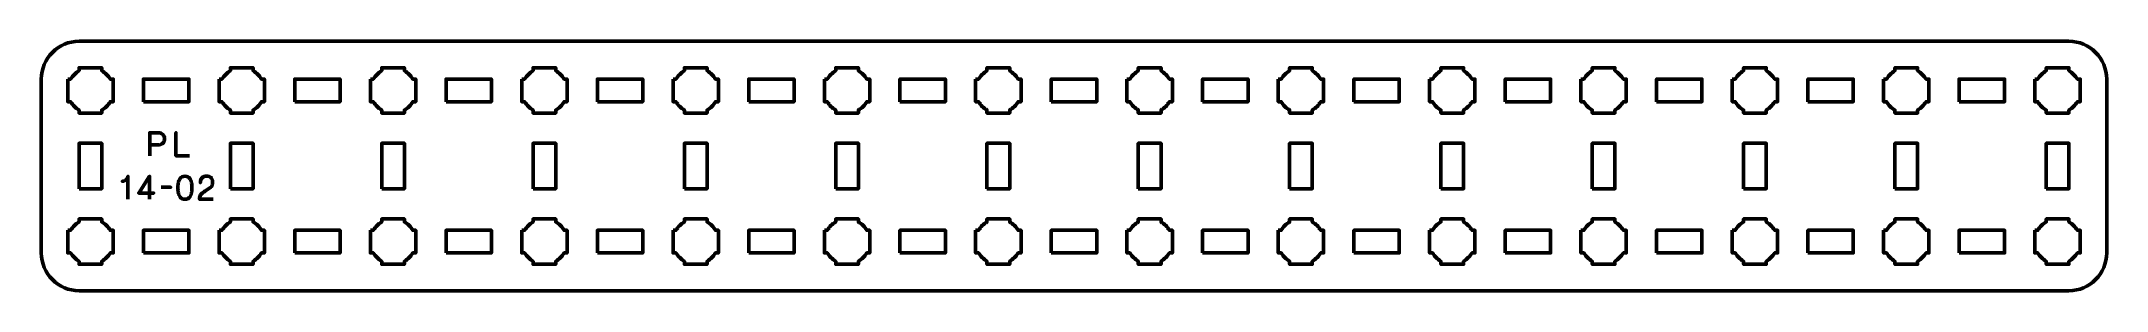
# Model space of a CAD drawing. Header units: centimetres. Extents: x -24.1 to 3.1, y -16.5 to -13.2.
import ezdxf

# ---------------------------------------------------------------- set-up
doc = ezdxf.new("R2010")
doc.units = ezdxf.units.CM
doc.header["$MEASUREMENT"] = 0
doc.layers.add('Layer 1', color=7, linetype='Continuous')

msp = doc.modelspace()

# ---------------------------------------------------------------- linework, layer by layer
at = {"layer": 'Layer 1', "lineweight": 53}
for points in [[(-22.8, -14), (-22.2, -14), (-22.2, -13.7), (-22.8, -13.7), (-22.8, -14)], [(-20.8, -14), (-20.2, -14), (-20.2, -13.7), (-20.8, -13.7), (-20.8, -14)], [(-18.8, -14), (-18.2, -14), (-18.2, -13.7), (-18.8, -13.7), (-18.8, -14)], [(-16.8, -14), (-16.2, -14), (-16.2, -13.7), (-16.8, -13.7), (-16.8, -14)], [(-14.8, -14), (-14.2, -14), (-14.2, -13.7), (-14.8, -13.7), (-14.8, -14)], [(-12.8, -14), (-12.2, -14), (-12.2, -13.7), (-12.8, -13.7), (-12.8, -14)], [(-10.8, -14), (-10.2, -14), (-10.2, -13.7), (-10.8, -13.7), (-10.8, -14)], [(-8.8, -14), (-8.2, -14), (-8.2, -13.7), (-8.8, -13.7), (-8.8, -14)], [(-6.8, -14), (-6.2, -14), (-6.2, -13.7), (-6.8, -13.7), (-6.8, -14)], [(-4.8, -14), (-4.2, -14), (-4.2, -13.7), (-4.8, -13.7), (-4.8, -14)], [(-2.8, -14), (-2.2, -14), (-2.2, -13.7), (-2.8, -13.7), (-2.8, -14)], [(-0.8, -14), (-0.2, -14), (-0.2, -13.7), (-0.8, -13.7), (-0.8, -14)], [(1.2, -14), (1.8, -14), (1.8, -13.7), (1.2, -13.7), (1.2, -14)], [(-23.65, -15.15), (-23.35, -15.15), (-23.35, -14.55), (-23.65, -14.55), (-23.65, -15.15)], [(-21.65, -15.15), (-21.35, -15.15), (-21.35, -14.55), (-21.65, -14.55), (-21.65, -15.15)], [(-19.65, -15.15), (-19.35, -15.15), (-19.35, -14.55), (-19.65, -14.55), (-19.65, -15.15)], [(-17.65, -15.15), (-17.35, -15.15), (-17.35, -14.55), (-17.65, -14.55), (-17.65, -15.15)], [(-15.65, -15.15), (-15.35, -15.15), (-15.35, -14.55), (-15.65, -14.55), (-15.65, -15.15)], [(-13.65, -15.15), (-13.35, -15.15), (-13.35, -14.55), (-13.65, -14.55), (-13.65, -15.15)], [(-11.65, -15.15), (-11.35, -15.15), (-11.35, -14.55), (-11.65, -14.55), (-11.65, -15.15)], [(-9.65, -15.15), (-9.35, -15.15), (-9.35, -14.55), (-9.65, -14.55), (-9.65, -15.15)], [(-7.65, -15.15), (-7.35, -15.15), (-7.35, -14.55), (-7.65, -14.55), (-7.65, -15.15)], [(-5.65, -15.15), (-5.35, -15.15), (-5.35, -14.55), (-5.65, -14.55), (-5.65, -15.15)], [(-3.65, -15.15), (-3.35, -15.15), (-3.35, -14.55), (-3.65, -14.55), (-3.65, -15.15)], [(-1.65, -15.15), (-1.35, -15.15), (-1.35, -14.55), (-1.65, -14.55), (-1.65, -15.15)], [(0.35, -15.15), (0.65, -15.15), (0.65, -14.55), (0.35, -14.55), (0.35, -15.15)], [(2.35, -15.15), (2.65, -15.15), (2.65, -14.55), (2.35, -14.55), (2.35, -15.15)], [(-22.8, -16), (-22.2, -16), (-22.2, -15.7), (-22.8, -15.7), (-22.8, -16)], [(-20.8, -16), (-20.2, -16), (-20.2, -15.7), (-20.8, -15.7), (-20.8, -16)], [(-18.8, -16), (-18.2, -16), (-18.2, -15.7), (-18.8, -15.7), (-18.8, -16)], [(-16.8, -16), (-16.2, -16), (-16.2, -15.7), (-16.8, -15.7), (-16.8, -16)], [(-14.8, -16), (-14.2, -16), (-14.2, -15.7), (-14.8, -15.7), (-14.8, -16)], [(-12.8, -16), (-12.2, -16), (-12.2, -15.7), (-12.8, -15.7), (-12.8, -16)], [(-10.8, -16), (-10.2, -16), (-10.2, -15.7), (-10.8, -15.7), (-10.8, -16)], [(-8.8, -16), (-8.2, -16), (-8.2, -15.7), (-8.8, -15.7), (-8.8, -16)], [(-6.8, -16), (-6.2, -16), (-6.2, -15.7), (-6.8, -15.7), (-6.8, -16)], [(-4.8, -16), (-4.2, -16), (-4.2, -15.7), (-4.8, -15.7), (-4.8, -16)], [(-2.8, -16), (-2.2, -16), (-2.2, -15.7), (-2.8, -15.7), (-2.8, -16)], [(-0.8, -16), (-0.2, -16), (-0.2, -15.7), (-0.8, -15.7), (-0.8, -16)], [(1.2, -16), (1.8, -16), (1.8, -15.7), (1.2, -15.7), (1.2, -16)]]:
    msp.add_lwpolyline(points, close=True, dxfattribs=at)
for points, knots in [([(-24.15, -16), (-24.15, -16), (-24.15, -13.7), (-24.15, -13.7), (-24.15, -13.7), (-24.15, -13.42391), (-23.92609, -13.2), (-23.65, -13.2), (-23.65, -13.2), (-23.65, -13.2), (2.65, -13.2), (2.65, -13.2), (2.65, -13.2), (2.92609, -13.2), (3.15, -13.42391), (3.15, -13.7), (3.15, -13.7), (3.15, -13.7), (3.15, -16), (3.15, -16), (3.15, -16), (3.15, -16.27609), (2.92609, -16.5), (2.65, -16.5), (2.65, -16.5), (2.65, -16.5), (-23.65, -16.5), (-23.65, -16.5), (-23.65, -16.5), (-23.92609, -16.5), (-24.15, -16.27609), (-24.15, -16)], [0, 0, 0, 0, 0.125, 0.125, 0.125, 0.125, 0.25, 0.25, 0.25, 0.25, 0.375, 0.375, 0.375, 0.375, 0.5, 0.5, 0.5, 0.5, 0.625, 0.625, 0.625, 0.625, 0.75, 0.75, 0.75, 0.75, 0.875, 0.875, 0.875, 0.875, 1, 1, 1, 1]), ([(-23.8, -13.7), (-23.8, -13.7), (-23.75985, -13.7), (-23.75985, -13.7), (-23.75985, -13.7), (-23.7335, -13.65447), (-23.69553, -13.6165), (-23.65, -13.59015), (-23.65, -13.59015), (-23.65, -13.59015), (-23.65, -13.55), (-23.65, -13.55), (-23.65, -13.55), (-23.65, -13.55), (-23.5, -13.55), (-23.5, -13.55), (-23.5, -13.55), (-23.5, -13.55), (-23.35, -13.55), (-23.35, -13.55), (-23.35, -13.55), (-23.35, -13.55), (-23.35, -13.59015), (-23.35, -13.59015), (-23.35, -13.59015), (-23.30447, -13.6165), (-23.2665, -13.65447), (-23.24015, -13.7), (-23.24015, -13.7), (-23.24015, -13.7), (-23.2, -13.7), (-23.2, -13.7), (-23.2, -13.7), (-23.2, -13.7), (-23.2, -13.85), (-23.2, -13.85), (-23.2, -13.85), (-23.2, -13.85), (-23.2, -14), (-23.2, -14), (-23.2, -14), (-23.2, -14), (-23.24015, -14), (-23.24015, -14), (-23.24015, -14), (-23.2665, -14.04553), (-23.30447, -14.0835), (-23.35, -14.10985), (-23.35, -14.10985), (-23.35, -14.10985), (-23.35, -14.15), (-23.35, -14.15), (-23.35, -14.15), (-23.35, -14.15), (-23.5, -14.15), (-23.5, -14.15), (-23.5, -14.15), (-23.5, -14.15), (-23.65, -14.15), (-23.65, -14.15), (-23.65, -14.15), (-23.65, -14.15), (-23.65, -14.10985), (-23.65, -14.10985), (-23.65, -14.10985), (-23.69553, -14.0835), (-23.7335, -14.04553), (-23.75985, -14), (-23.75985, -14), (-23.75985, -14), (-23.8, -14), (-23.8, -14), (-23.8, -14), (-23.8, -14), (-23.8, -13.85), (-23.8, -13.85), (-23.8, -13.85), (-23.8, -13.85), (-23.8, -13.7), (-23.8, -13.7)], [0, 0, 0, 0, 0.05, 0.05, 0.05, 0.05, 0.1, 0.1, 0.1, 0.1, 0.15, 0.15, 0.15, 0.15, 0.2, 0.2, 0.2, 0.2, 0.25, 0.25, 0.25, 0.25, 0.3, 0.3, 0.3, 0.3, 0.35, 0.35, 0.35, 0.35, 0.4, 0.4, 0.4, 0.4, 0.45, 0.45, 0.45, 0.45, 0.5, 0.5, 0.5, 0.5, 0.55, 0.55, 0.55, 0.55, 0.6, 0.6, 0.6, 0.6, 0.65, 0.65, 0.65, 0.65, 0.7, 0.7, 0.7, 0.7, 0.75, 0.75, 0.75, 0.75, 0.8, 0.8, 0.8, 0.8, 0.85, 0.85, 0.85, 0.85, 0.9, 0.9, 0.9, 0.9, 0.95, 0.95, 0.95, 0.95, 1, 1, 1, 1]), ([(-21.8, -13.7), (-21.8, -13.7), (-21.75985, -13.7), (-21.75985, -13.7), (-21.75985, -13.7), (-21.7335, -13.65447), (-21.69553, -13.6165), (-21.65, -13.59015), (-21.65, -13.59015), (-21.65, -13.59015), (-21.65, -13.55), (-21.65, -13.55), (-21.65, -13.55), (-21.65, -13.55), (-21.5, -13.55), (-21.5, -13.55), (-21.5, -13.55), (-21.5, -13.55), (-21.35, -13.55), (-21.35, -13.55), (-21.35, -13.55), (-21.35, -13.55), (-21.35, -13.59015), (-21.35, -13.59015), (-21.35, -13.59015), (-21.30447, -13.6165), (-21.2665, -13.65447), (-21.24015, -13.7), (-21.24015, -13.7), (-21.24015, -13.7), (-21.2, -13.7), (-21.2, -13.7), (-21.2, -13.7), (-21.2, -13.7), (-21.2, -13.85), (-21.2, -13.85), (-21.2, -13.85), (-21.2, -13.85), (-21.2, -14), (-21.2, -14), (-21.2, -14), (-21.2, -14), (-21.24015, -14), (-21.24015, -14), (-21.24015, -14), (-21.2665, -14.04553), (-21.30447, -14.0835), (-21.35, -14.10985), (-21.35, -14.10985), (-21.35, -14.10985), (-21.35, -14.15), (-21.35, -14.15), (-21.35, -14.15), (-21.35, -14.15), (-21.5, -14.15), (-21.5, -14.15), (-21.5, -14.15), (-21.5, -14.15), (-21.65, -14.15), (-21.65, -14.15), (-21.65, -14.15), (-21.65, -14.15), (-21.65, -14.10985), (-21.65, -14.10985), (-21.65, -14.10985), (-21.69553, -14.0835), (-21.7335, -14.04553), (-21.75985, -14), (-21.75985, -14), (-21.75985, -14), (-21.8, -14), (-21.8, -14), (-21.8, -14), (-21.8, -14), (-21.8, -13.85), (-21.8, -13.85), (-21.8, -13.85), (-21.8, -13.85), (-21.8, -13.7), (-21.8, -13.7)], [0, 0, 0, 0, 0.05, 0.05, 0.05, 0.05, 0.1, 0.1, 0.1, 0.1, 0.15, 0.15, 0.15, 0.15, 0.2, 0.2, 0.2, 0.2, 0.25, 0.25, 0.25, 0.25, 0.3, 0.3, 0.3, 0.3, 0.35, 0.35, 0.35, 0.35, 0.4, 0.4, 0.4, 0.4, 0.45, 0.45, 0.45, 0.45, 0.5, 0.5, 0.5, 0.5, 0.55, 0.55, 0.55, 0.55, 0.6, 0.6, 0.6, 0.6, 0.65, 0.65, 0.65, 0.65, 0.7, 0.7, 0.7, 0.7, 0.75, 0.75, 0.75, 0.75, 0.8, 0.8, 0.8, 0.8, 0.85, 0.85, 0.85, 0.85, 0.9, 0.9, 0.9, 0.9, 0.95, 0.95, 0.95, 0.95, 1, 1, 1, 1]), ([(-19.8, -13.7), (-19.8, -13.7), (-19.75985, -13.7), (-19.75985, -13.7), (-19.75985, -13.7), (-19.7335, -13.65447), (-19.69553, -13.6165), (-19.65, -13.59015), (-19.65, -13.59015), (-19.65, -13.59015), (-19.65, -13.55), (-19.65, -13.55), (-19.65, -13.55), (-19.65, -13.55), (-19.5, -13.55), (-19.5, -13.55), (-19.5, -13.55), (-19.5, -13.55), (-19.35, -13.55), (-19.35, -13.55), (-19.35, -13.55), (-19.35, -13.55), (-19.35, -13.59015), (-19.35, -13.59015), (-19.35, -13.59015), (-19.30447, -13.6165), (-19.2665, -13.65447), (-19.24015, -13.7), (-19.24015, -13.7), (-19.24015, -13.7), (-19.2, -13.7), (-19.2, -13.7), (-19.2, -13.7), (-19.2, -13.7), (-19.2, -13.85), (-19.2, -13.85), (-19.2, -13.85), (-19.2, -13.85), (-19.2, -14), (-19.2, -14), (-19.2, -14), (-19.2, -14), (-19.24015, -14), (-19.24015, -14), (-19.24015, -14), (-19.2665, -14.04553), (-19.30447, -14.0835), (-19.35, -14.10985), (-19.35, -14.10985), (-19.35, -14.10985), (-19.35, -14.15), (-19.35, -14.15), (-19.35, -14.15), (-19.35, -14.15), (-19.5, -14.15), (-19.5, -14.15), (-19.5, -14.15), (-19.5, -14.15), (-19.65, -14.15), (-19.65, -14.15), (-19.65, -14.15), (-19.65, -14.15), (-19.65, -14.10985), (-19.65, -14.10985), (-19.65, -14.10985), (-19.69553, -14.0835), (-19.7335, -14.04553), (-19.75985, -14), (-19.75985, -14), (-19.75985, -14), (-19.8, -14), (-19.8, -14), (-19.8, -14), (-19.8, -14), (-19.8, -13.85), (-19.8, -13.85), (-19.8, -13.85), (-19.8, -13.85), (-19.8, -13.7), (-19.8, -13.7)], [0, 0, 0, 0, 0.05, 0.05, 0.05, 0.05, 0.1, 0.1, 0.1, 0.1, 0.15, 0.15, 0.15, 0.15, 0.2, 0.2, 0.2, 0.2, 0.25, 0.25, 0.25, 0.25, 0.3, 0.3, 0.3, 0.3, 0.35, 0.35, 0.35, 0.35, 0.4, 0.4, 0.4, 0.4, 0.45, 0.45, 0.45, 0.45, 0.5, 0.5, 0.5, 0.5, 0.55, 0.55, 0.55, 0.55, 0.6, 0.6, 0.6, 0.6, 0.65, 0.65, 0.65, 0.65, 0.7, 0.7, 0.7, 0.7, 0.75, 0.75, 0.75, 0.75, 0.8, 0.8, 0.8, 0.8, 0.85, 0.85, 0.85, 0.85, 0.9, 0.9, 0.9, 0.9, 0.95, 0.95, 0.95, 0.95, 1, 1, 1, 1]), ([(-17.8, -13.7), (-17.8, -13.7), (-17.75985, -13.7), (-17.75985, -13.7), (-17.75985, -13.7), (-17.7335, -13.65447), (-17.69553, -13.6165), (-17.65, -13.59015), (-17.65, -13.59015), (-17.65, -13.59015), (-17.65, -13.55), (-17.65, -13.55), (-17.65, -13.55), (-17.65, -13.55), (-17.5, -13.55), (-17.5, -13.55), (-17.5, -13.55), (-17.5, -13.55), (-17.35, -13.55), (-17.35, -13.55), (-17.35, -13.55), (-17.35, -13.55), (-17.35, -13.59015), (-17.35, -13.59015), (-17.35, -13.59015), (-17.30447, -13.6165), (-17.2665, -13.65447), (-17.24015, -13.7), (-17.24015, -13.7), (-17.24015, -13.7), (-17.2, -13.7), (-17.2, -13.7), (-17.2, -13.7), (-17.2, -13.7), (-17.2, -13.85), (-17.2, -13.85), (-17.2, -13.85), (-17.2, -13.85), (-17.2, -14), (-17.2, -14), (-17.2, -14), (-17.2, -14), (-17.24015, -14), (-17.24015, -14), (-17.24015, -14), (-17.2665, -14.04553), (-17.30447, -14.0835), (-17.35, -14.10985), (-17.35, -14.10985), (-17.35, -14.10985), (-17.35, -14.15), (-17.35, -14.15), (-17.35, -14.15), (-17.35, -14.15), (-17.5, -14.15), (-17.5, -14.15), (-17.5, -14.15), (-17.5, -14.15), (-17.65, -14.15), (-17.65, -14.15), (-17.65, -14.15), (-17.65, -14.15), (-17.65, -14.10985), (-17.65, -14.10985), (-17.65, -14.10985), (-17.69553, -14.0835), (-17.7335, -14.04553), (-17.75985, -14), (-17.75985, -14), (-17.75985, -14), (-17.8, -14), (-17.8, -14), (-17.8, -14), (-17.8, -14), (-17.8, -13.85), (-17.8, -13.85), (-17.8, -13.85), (-17.8, -13.85), (-17.8, -13.7), (-17.8, -13.7)], [0, 0, 0, 0, 0.05, 0.05, 0.05, 0.05, 0.1, 0.1, 0.1, 0.1, 0.15, 0.15, 0.15, 0.15, 0.2, 0.2, 0.2, 0.2, 0.25, 0.25, 0.25, 0.25, 0.3, 0.3, 0.3, 0.3, 0.35, 0.35, 0.35, 0.35, 0.4, 0.4, 0.4, 0.4, 0.45, 0.45, 0.45, 0.45, 0.5, 0.5, 0.5, 0.5, 0.55, 0.55, 0.55, 0.55, 0.6, 0.6, 0.6, 0.6, 0.65, 0.65, 0.65, 0.65, 0.7, 0.7, 0.7, 0.7, 0.75, 0.75, 0.75, 0.75, 0.8, 0.8, 0.8, 0.8, 0.85, 0.85, 0.85, 0.85, 0.9, 0.9, 0.9, 0.9, 0.95, 0.95, 0.95, 0.95, 1, 1, 1, 1]), ([(-15.8, -13.7), (-15.8, -13.7), (-15.75985, -13.7), (-15.75985, -13.7), (-15.75985, -13.7), (-15.7335, -13.65447), (-15.69553, -13.6165), (-15.65, -13.59015), (-15.65, -13.59015), (-15.65, -13.59015), (-15.65, -13.55), (-15.65, -13.55), (-15.65, -13.55), (-15.65, -13.55), (-15.5, -13.55), (-15.5, -13.55), (-15.5, -13.55), (-15.5, -13.55), (-15.35, -13.55), (-15.35, -13.55), (-15.35, -13.55), (-15.35, -13.55), (-15.35, -13.59015), (-15.35, -13.59015), (-15.35, -13.59015), (-15.30447, -13.6165), (-15.2665, -13.65447), (-15.24015, -13.7), (-15.24015, -13.7), (-15.24015, -13.7), (-15.2, -13.7), (-15.2, -13.7), (-15.2, -13.7), (-15.2, -13.7), (-15.2, -13.85), (-15.2, -13.85), (-15.2, -13.85), (-15.2, -13.85), (-15.2, -14), (-15.2, -14), (-15.2, -14), (-15.2, -14), (-15.24015, -14), (-15.24015, -14), (-15.24015, -14), (-15.2665, -14.04553), (-15.30447, -14.0835), (-15.35, -14.10985), (-15.35, -14.10985), (-15.35, -14.10985), (-15.35, -14.15), (-15.35, -14.15), (-15.35, -14.15), (-15.35, -14.15), (-15.5, -14.15), (-15.5, -14.15), (-15.5, -14.15), (-15.5, -14.15), (-15.65, -14.15), (-15.65, -14.15), (-15.65, -14.15), (-15.65, -14.15), (-15.65, -14.10985), (-15.65, -14.10985), (-15.65, -14.10985), (-15.69553, -14.0835), (-15.7335, -14.04553), (-15.75985, -14), (-15.75985, -14), (-15.75985, -14), (-15.8, -14), (-15.8, -14), (-15.8, -14), (-15.8, -14), (-15.8, -13.85), (-15.8, -13.85), (-15.8, -13.85), (-15.8, -13.85), (-15.8, -13.7), (-15.8, -13.7)], [0, 0, 0, 0, 0.05, 0.05, 0.05, 0.05, 0.1, 0.1, 0.1, 0.1, 0.15, 0.15, 0.15, 0.15, 0.2, 0.2, 0.2, 0.2, 0.25, 0.25, 0.25, 0.25, 0.3, 0.3, 0.3, 0.3, 0.35, 0.35, 0.35, 0.35, 0.4, 0.4, 0.4, 0.4, 0.45, 0.45, 0.45, 0.45, 0.5, 0.5, 0.5, 0.5, 0.55, 0.55, 0.55, 0.55, 0.6, 0.6, 0.6, 0.6, 0.65, 0.65, 0.65, 0.65, 0.7, 0.7, 0.7, 0.7, 0.75, 0.75, 0.75, 0.75, 0.8, 0.8, 0.8, 0.8, 0.85, 0.85, 0.85, 0.85, 0.9, 0.9, 0.9, 0.9, 0.95, 0.95, 0.95, 0.95, 1, 1, 1, 1]), ([(-13.8, -13.7), (-13.8, -13.7), (-13.75985, -13.7), (-13.75985, -13.7), (-13.75985, -13.7), (-13.7335, -13.65447), (-13.69553, -13.6165), (-13.65, -13.59015), (-13.65, -13.59015), (-13.65, -13.59015), (-13.65, -13.55), (-13.65, -13.55), (-13.65, -13.55), (-13.65, -13.55), (-13.5, -13.55), (-13.5, -13.55), (-13.5, -13.55), (-13.5, -13.55), (-13.35, -13.55), (-13.35, -13.55), (-13.35, -13.55), (-13.35, -13.55), (-13.35, -13.59015), (-13.35, -13.59015), (-13.35, -13.59015), (-13.30447, -13.6165), (-13.2665, -13.65447), (-13.24015, -13.7), (-13.24015, -13.7), (-13.24015, -13.7), (-13.2, -13.7), (-13.2, -13.7), (-13.2, -13.7), (-13.2, -13.7), (-13.2, -13.85), (-13.2, -13.85), (-13.2, -13.85), (-13.2, -13.85), (-13.2, -14), (-13.2, -14), (-13.2, -14), (-13.2, -14), (-13.24015, -14), (-13.24015, -14), (-13.24015, -14), (-13.2665, -14.04553), (-13.30447, -14.0835), (-13.35, -14.10985), (-13.35, -14.10985), (-13.35, -14.10985), (-13.35, -14.15), (-13.35, -14.15), (-13.35, -14.15), (-13.35, -14.15), (-13.5, -14.15), (-13.5, -14.15), (-13.5, -14.15), (-13.5, -14.15), (-13.65, -14.15), (-13.65, -14.15), (-13.65, -14.15), (-13.65, -14.15), (-13.65, -14.10985), (-13.65, -14.10985), (-13.65, -14.10985), (-13.69553, -14.0835), (-13.7335, -14.04553), (-13.75985, -14), (-13.75985, -14), (-13.75985, -14), (-13.8, -14), (-13.8, -14), (-13.8, -14), (-13.8, -14), (-13.8, -13.85), (-13.8, -13.85), (-13.8, -13.85), (-13.8, -13.85), (-13.8, -13.7), (-13.8, -13.7)], [0, 0, 0, 0, 0.05, 0.05, 0.05, 0.05, 0.1, 0.1, 0.1, 0.1, 0.15, 0.15, 0.15, 0.15, 0.2, 0.2, 0.2, 0.2, 0.25, 0.25, 0.25, 0.25, 0.3, 0.3, 0.3, 0.3, 0.35, 0.35, 0.35, 0.35, 0.4, 0.4, 0.4, 0.4, 0.45, 0.45, 0.45, 0.45, 0.5, 0.5, 0.5, 0.5, 0.55, 0.55, 0.55, 0.55, 0.6, 0.6, 0.6, 0.6, 0.65, 0.65, 0.65, 0.65, 0.7, 0.7, 0.7, 0.7, 0.75, 0.75, 0.75, 0.75, 0.8, 0.8, 0.8, 0.8, 0.85, 0.85, 0.85, 0.85, 0.9, 0.9, 0.9, 0.9, 0.95, 0.95, 0.95, 0.95, 1, 1, 1, 1]), ([(-11.8, -13.7), (-11.8, -13.7), (-11.75985, -13.7), (-11.75985, -13.7), (-11.75985, -13.7), (-11.7335, -13.65447), (-11.69553, -13.6165), (-11.65, -13.59015), (-11.65, -13.59015), (-11.65, -13.59015), (-11.65, -13.55), (-11.65, -13.55), (-11.65, -13.55), (-11.65, -13.55), (-11.5, -13.55), (-11.5, -13.55), (-11.5, -13.55), (-11.5, -13.55), (-11.35, -13.55), (-11.35, -13.55), (-11.35, -13.55), (-11.35, -13.55), (-11.35, -13.59015), (-11.35, -13.59015), (-11.35, -13.59015), (-11.30447, -13.6165), (-11.2665, -13.65447), (-11.24015, -13.7), (-11.24015, -13.7), (-11.24015, -13.7), (-11.2, -13.7), (-11.2, -13.7), (-11.2, -13.7), (-11.2, -13.7), (-11.2, -13.85), (-11.2, -13.85), (-11.2, -13.85), (-11.2, -13.85), (-11.2, -14), (-11.2, -14), (-11.2, -14), (-11.2, -14), (-11.24015, -14), (-11.24015, -14), (-11.24015, -14), (-11.2665, -14.04553), (-11.30447, -14.0835), (-11.35, -14.10985), (-11.35, -14.10985), (-11.35, -14.10985), (-11.35, -14.15), (-11.35, -14.15), (-11.35, -14.15), (-11.35, -14.15), (-11.5, -14.15), (-11.5, -14.15), (-11.5, -14.15), (-11.5, -14.15), (-11.65, -14.15), (-11.65, -14.15), (-11.65, -14.15), (-11.65, -14.15), (-11.65, -14.10985), (-11.65, -14.10985), (-11.65, -14.10985), (-11.69553, -14.0835), (-11.7335, -14.04553), (-11.75985, -14), (-11.75985, -14), (-11.75985, -14), (-11.8, -14), (-11.8, -14), (-11.8, -14), (-11.8, -14), (-11.8, -13.85), (-11.8, -13.85), (-11.8, -13.85), (-11.8, -13.85), (-11.8, -13.7), (-11.8, -13.7)], [0, 0, 0, 0, 0.05, 0.05, 0.05, 0.05, 0.1, 0.1, 0.1, 0.1, 0.15, 0.15, 0.15, 0.15, 0.2, 0.2, 0.2, 0.2, 0.25, 0.25, 0.25, 0.25, 0.3, 0.3, 0.3, 0.3, 0.35, 0.35, 0.35, 0.35, 0.4, 0.4, 0.4, 0.4, 0.45, 0.45, 0.45, 0.45, 0.5, 0.5, 0.5, 0.5, 0.55, 0.55, 0.55, 0.55, 0.6, 0.6, 0.6, 0.6, 0.65, 0.65, 0.65, 0.65, 0.7, 0.7, 0.7, 0.7, 0.75, 0.75, 0.75, 0.75, 0.8, 0.8, 0.8, 0.8, 0.85, 0.85, 0.85, 0.85, 0.9, 0.9, 0.9, 0.9, 0.95, 0.95, 0.95, 0.95, 1, 1, 1, 1]), ([(-9.8, -13.7), (-9.8, -13.7), (-9.75985, -13.7), (-9.75985, -13.7), (-9.75985, -13.7), (-9.7335, -13.65447), (-9.69553, -13.6165), (-9.65, -13.59015), (-9.65, -13.59015), (-9.65, -13.59015), (-9.65, -13.55), (-9.65, -13.55), (-9.65, -13.55), (-9.65, -13.55), (-9.5, -13.55), (-9.5, -13.55), (-9.5, -13.55), (-9.5, -13.55), (-9.35, -13.55), (-9.35, -13.55), (-9.35, -13.55), (-9.35, -13.55), (-9.35, -13.59015), (-9.35, -13.59015), (-9.35, -13.59015), (-9.30447, -13.6165), (-9.2665, -13.65447), (-9.24015, -13.7), (-9.24015, -13.7), (-9.24015, -13.7), (-9.2, -13.7), (-9.2, -13.7), (-9.2, -13.7), (-9.2, -13.7), (-9.2, -13.85), (-9.2, -13.85), (-9.2, -13.85), (-9.2, -13.85), (-9.2, -14), (-9.2, -14), (-9.2, -14), (-9.2, -14), (-9.24015, -14), (-9.24015, -14), (-9.24015, -14), (-9.2665, -14.04553), (-9.30447, -14.0835), (-9.35, -14.10985), (-9.35, -14.10985), (-9.35, -14.10985), (-9.35, -14.15), (-9.35, -14.15), (-9.35, -14.15), (-9.35, -14.15), (-9.5, -14.15), (-9.5, -14.15), (-9.5, -14.15), (-9.5, -14.15), (-9.65, -14.15), (-9.65, -14.15), (-9.65, -14.15), (-9.65, -14.15), (-9.65, -14.10985), (-9.65, -14.10985), (-9.65, -14.10985), (-9.69553, -14.0835), (-9.7335, -14.04553), (-9.75985, -14), (-9.75985, -14), (-9.75985, -14), (-9.8, -14), (-9.8, -14), (-9.8, -14), (-9.8, -14), (-9.8, -13.85), (-9.8, -13.85), (-9.8, -13.85), (-9.8, -13.85), (-9.8, -13.7), (-9.8, -13.7)], [0, 0, 0, 0, 0.05, 0.05, 0.05, 0.05, 0.1, 0.1, 0.1, 0.1, 0.15, 0.15, 0.15, 0.15, 0.2, 0.2, 0.2, 0.2, 0.25, 0.25, 0.25, 0.25, 0.3, 0.3, 0.3, 0.3, 0.35, 0.35, 0.35, 0.35, 0.4, 0.4, 0.4, 0.4, 0.45, 0.45, 0.45, 0.45, 0.5, 0.5, 0.5, 0.5, 0.55, 0.55, 0.55, 0.55, 0.6, 0.6, 0.6, 0.6, 0.65, 0.65, 0.65, 0.65, 0.7, 0.7, 0.7, 0.7, 0.75, 0.75, 0.75, 0.75, 0.8, 0.8, 0.8, 0.8, 0.85, 0.85, 0.85, 0.85, 0.9, 0.9, 0.9, 0.9, 0.95, 0.95, 0.95, 0.95, 1, 1, 1, 1]), ([(-7.8, -13.7), (-7.8, -13.7), (-7.75985, -13.7), (-7.75985, -13.7), (-7.75985, -13.7), (-7.7335, -13.65447), (-7.69553, -13.6165), (-7.65, -13.59015), (-7.65, -13.59015), (-7.65, -13.59015), (-7.65, -13.55), (-7.65, -13.55), (-7.65, -13.55), (-7.65, -13.55), (-7.5, -13.55), (-7.5, -13.55), (-7.5, -13.55), (-7.5, -13.55), (-7.35, -13.55), (-7.35, -13.55), (-7.35, -13.55), (-7.35, -13.55), (-7.35, -13.59015), (-7.35, -13.59015), (-7.35, -13.59015), (-7.30447, -13.6165), (-7.2665, -13.65447), (-7.24015, -13.7), (-7.24015, -13.7), (-7.24015, -13.7), (-7.2, -13.7), (-7.2, -13.7), (-7.2, -13.7), (-7.2, -13.7), (-7.2, -13.85), (-7.2, -13.85), (-7.2, -13.85), (-7.2, -13.85), (-7.2, -14), (-7.2, -14), (-7.2, -14), (-7.2, -14), (-7.24015, -14), (-7.24015, -14), (-7.24015, -14), (-7.2665, -14.04553), (-7.30447, -14.0835), (-7.35, -14.10985), (-7.35, -14.10985), (-7.35, -14.10985), (-7.35, -14.15), (-7.35, -14.15), (-7.35, -14.15), (-7.35, -14.15), (-7.5, -14.15), (-7.5, -14.15), (-7.5, -14.15), (-7.5, -14.15), (-7.65, -14.15), (-7.65, -14.15), (-7.65, -14.15), (-7.65, -14.15), (-7.65, -14.10985), (-7.65, -14.10985), (-7.65, -14.10985), (-7.69553, -14.0835), (-7.7335, -14.04553), (-7.75985, -14), (-7.75985, -14), (-7.75985, -14), (-7.8, -14), (-7.8, -14), (-7.8, -14), (-7.8, -14), (-7.8, -13.85), (-7.8, -13.85), (-7.8, -13.85), (-7.8, -13.85), (-7.8, -13.7), (-7.8, -13.7)], [0, 0, 0, 0, 0.05, 0.05, 0.05, 0.05, 0.1, 0.1, 0.1, 0.1, 0.15, 0.15, 0.15, 0.15, 0.2, 0.2, 0.2, 0.2, 0.25, 0.25, 0.25, 0.25, 0.3, 0.3, 0.3, 0.3, 0.35, 0.35, 0.35, 0.35, 0.4, 0.4, 0.4, 0.4, 0.45, 0.45, 0.45, 0.45, 0.5, 0.5, 0.5, 0.5, 0.55, 0.55, 0.55, 0.55, 0.6, 0.6, 0.6, 0.6, 0.65, 0.65, 0.65, 0.65, 0.7, 0.7, 0.7, 0.7, 0.75, 0.75, 0.75, 0.75, 0.8, 0.8, 0.8, 0.8, 0.85, 0.85, 0.85, 0.85, 0.9, 0.9, 0.9, 0.9, 0.95, 0.95, 0.95, 0.95, 1, 1, 1, 1]), ([(-5.8, -13.7), (-5.8, -13.7), (-5.75985, -13.7), (-5.75985, -13.7), (-5.75985, -13.7), (-5.7335, -13.65447), (-5.69553, -13.6165), (-5.65, -13.59015), (-5.65, -13.59015), (-5.65, -13.59015), (-5.65, -13.55), (-5.65, -13.55), (-5.65, -13.55), (-5.65, -13.55), (-5.5, -13.55), (-5.5, -13.55), (-5.5, -13.55), (-5.5, -13.55), (-5.35, -13.55), (-5.35, -13.55), (-5.35, -13.55), (-5.35, -13.55), (-5.35, -13.59015), (-5.35, -13.59015), (-5.35, -13.59015), (-5.30447, -13.6165), (-5.2665, -13.65447), (-5.24015, -13.7), (-5.24015, -13.7), (-5.24015, -13.7), (-5.2, -13.7), (-5.2, -13.7), (-5.2, -13.7), (-5.2, -13.7), (-5.2, -13.85), (-5.2, -13.85), (-5.2, -13.85), (-5.2, -13.85), (-5.2, -14), (-5.2, -14), (-5.2, -14), (-5.2, -14), (-5.24015, -14), (-5.24015, -14), (-5.24015, -14), (-5.2665, -14.04553), (-5.30447, -14.0835), (-5.35, -14.10985), (-5.35, -14.10985), (-5.35, -14.10985), (-5.35, -14.15), (-5.35, -14.15), (-5.35, -14.15), (-5.35, -14.15), (-5.5, -14.15), (-5.5, -14.15), (-5.5, -14.15), (-5.5, -14.15), (-5.65, -14.15), (-5.65, -14.15), (-5.65, -14.15), (-5.65, -14.15), (-5.65, -14.10985), (-5.65, -14.10985), (-5.65, -14.10985), (-5.69553, -14.0835), (-5.7335, -14.04553), (-5.75985, -14), (-5.75985, -14), (-5.75985, -14), (-5.8, -14), (-5.8, -14), (-5.8, -14), (-5.8, -14), (-5.8, -13.85), (-5.8, -13.85), (-5.8, -13.85), (-5.8, -13.85), (-5.8, -13.7), (-5.8, -13.7)], [0, 0, 0, 0, 0.05, 0.05, 0.05, 0.05, 0.1, 0.1, 0.1, 0.1, 0.15, 0.15, 0.15, 0.15, 0.2, 0.2, 0.2, 0.2, 0.25, 0.25, 0.25, 0.25, 0.3, 0.3, 0.3, 0.3, 0.35, 0.35, 0.35, 0.35, 0.4, 0.4, 0.4, 0.4, 0.45, 0.45, 0.45, 0.45, 0.5, 0.5, 0.5, 0.5, 0.55, 0.55, 0.55, 0.55, 0.6, 0.6, 0.6, 0.6, 0.65, 0.65, 0.65, 0.65, 0.7, 0.7, 0.7, 0.7, 0.75, 0.75, 0.75, 0.75, 0.8, 0.8, 0.8, 0.8, 0.85, 0.85, 0.85, 0.85, 0.9, 0.9, 0.9, 0.9, 0.95, 0.95, 0.95, 0.95, 1, 1, 1, 1]), ([(-3.8, -13.7), (-3.8, -13.7), (-3.75985, -13.7), (-3.75985, -13.7), (-3.75985, -13.7), (-3.7335, -13.65447), (-3.69553, -13.6165), (-3.65, -13.59015), (-3.65, -13.59015), (-3.65, -13.59015), (-3.65, -13.55), (-3.65, -13.55), (-3.65, -13.55), (-3.65, -13.55), (-3.5, -13.55), (-3.5, -13.55), (-3.5, -13.55), (-3.5, -13.55), (-3.35, -13.55), (-3.35, -13.55), (-3.35, -13.55), (-3.35, -13.55), (-3.35, -13.59015), (-3.35, -13.59015), (-3.35, -13.59015), (-3.30447, -13.6165), (-3.2665, -13.65447), (-3.24015, -13.7), (-3.24015, -13.7), (-3.24015, -13.7), (-3.2, -13.7), (-3.2, -13.7), (-3.2, -13.7), (-3.2, -13.7), (-3.2, -13.85), (-3.2, -13.85), (-3.2, -13.85), (-3.2, -13.85), (-3.2, -14), (-3.2, -14), (-3.2, -14), (-3.2, -14), (-3.24015, -14), (-3.24015, -14), (-3.24015, -14), (-3.2665, -14.04553), (-3.30447, -14.0835), (-3.35, -14.10985), (-3.35, -14.10985), (-3.35, -14.10985), (-3.35, -14.15), (-3.35, -14.15), (-3.35, -14.15), (-3.35, -14.15), (-3.5, -14.15), (-3.5, -14.15), (-3.5, -14.15), (-3.5, -14.15), (-3.65, -14.15), (-3.65, -14.15), (-3.65, -14.15), (-3.65, -14.15), (-3.65, -14.10985), (-3.65, -14.10985), (-3.65, -14.10985), (-3.69553, -14.0835), (-3.7335, -14.04553), (-3.75985, -14), (-3.75985, -14), (-3.75985, -14), (-3.8, -14), (-3.8, -14), (-3.8, -14), (-3.8, -14), (-3.8, -13.85), (-3.8, -13.85), (-3.8, -13.85), (-3.8, -13.85), (-3.8, -13.7), (-3.8, -13.7)], [0, 0, 0, 0, 0.05, 0.05, 0.05, 0.05, 0.1, 0.1, 0.1, 0.1, 0.15, 0.15, 0.15, 0.15, 0.2, 0.2, 0.2, 0.2, 0.25, 0.25, 0.25, 0.25, 0.3, 0.3, 0.3, 0.3, 0.35, 0.35, 0.35, 0.35, 0.4, 0.4, 0.4, 0.4, 0.45, 0.45, 0.45, 0.45, 0.5, 0.5, 0.5, 0.5, 0.55, 0.55, 0.55, 0.55, 0.6, 0.6, 0.6, 0.6, 0.65, 0.65, 0.65, 0.65, 0.7, 0.7, 0.7, 0.7, 0.75, 0.75, 0.75, 0.75, 0.8, 0.8, 0.8, 0.8, 0.85, 0.85, 0.85, 0.85, 0.9, 0.9, 0.9, 0.9, 0.95, 0.95, 0.95, 0.95, 1, 1, 1, 1]), ([(-1.8, -13.7), (-1.8, -13.7), (-1.75985, -13.7), (-1.75985, -13.7), (-1.75985, -13.7), (-1.7335, -13.65447), (-1.69553, -13.6165), (-1.65, -13.59015), (-1.65, -13.59015), (-1.65, -13.59015), (-1.65, -13.55), (-1.65, -13.55), (-1.65, -13.55), (-1.65, -13.55), (-1.5, -13.55), (-1.5, -13.55), (-1.5, -13.55), (-1.5, -13.55), (-1.35, -13.55), (-1.35, -13.55), (-1.35, -13.55), (-1.35, -13.55), (-1.35, -13.59015), (-1.35, -13.59015), (-1.35, -13.59015), (-1.30447, -13.6165), (-1.2665, -13.65447), (-1.24015, -13.7), (-1.24015, -13.7), (-1.24015, -13.7), (-1.2, -13.7), (-1.2, -13.7), (-1.2, -13.7), (-1.2, -13.7), (-1.2, -13.85), (-1.2, -13.85), (-1.2, -13.85), (-1.2, -13.85), (-1.2, -14), (-1.2, -14), (-1.2, -14), (-1.2, -14), (-1.24015, -14), (-1.24015, -14), (-1.24015, -14), (-1.2665, -14.04553), (-1.30447, -14.0835), (-1.35, -14.10985), (-1.35, -14.10985), (-1.35, -14.10985), (-1.35, -14.15), (-1.35, -14.15), (-1.35, -14.15), (-1.35, -14.15), (-1.5, -14.15), (-1.5, -14.15), (-1.5, -14.15), (-1.5, -14.15), (-1.65, -14.15), (-1.65, -14.15), (-1.65, -14.15), (-1.65, -14.15), (-1.65, -14.10985), (-1.65, -14.10985), (-1.65, -14.10985), (-1.69553, -14.0835), (-1.7335, -14.04553), (-1.75985, -14), (-1.75985, -14), (-1.75985, -14), (-1.8, -14), (-1.8, -14), (-1.8, -14), (-1.8, -14), (-1.8, -13.85), (-1.8, -13.85), (-1.8, -13.85), (-1.8, -13.85), (-1.8, -13.7), (-1.8, -13.7)], [0, 0, 0, 0, 0.05, 0.05, 0.05, 0.05, 0.1, 0.1, 0.1, 0.1, 0.15, 0.15, 0.15, 0.15, 0.2, 0.2, 0.2, 0.2, 0.25, 0.25, 0.25, 0.25, 0.3, 0.3, 0.3, 0.3, 0.35, 0.35, 0.35, 0.35, 0.4, 0.4, 0.4, 0.4, 0.45, 0.45, 0.45, 0.45, 0.5, 0.5, 0.5, 0.5, 0.55, 0.55, 0.55, 0.55, 0.6, 0.6, 0.6, 0.6, 0.65, 0.65, 0.65, 0.65, 0.7, 0.7, 0.7, 0.7, 0.75, 0.75, 0.75, 0.75, 0.8, 0.8, 0.8, 0.8, 0.85, 0.85, 0.85, 0.85, 0.9, 0.9, 0.9, 0.9, 0.95, 0.95, 0.95, 0.95, 1, 1, 1, 1]), ([(0.2, -13.7), (0.2, -13.7), (0.24015, -13.7), (0.24015, -13.7), (0.24015, -13.7), (0.2665, -13.65447), (0.30447, -13.6165), (0.35, -13.59015), (0.35, -13.59015), (0.35, -13.59015), (0.35, -13.55), (0.35, -13.55), (0.35, -13.55), (0.35, -13.55), (0.5, -13.55), (0.5, -13.55), (0.5, -13.55), (0.5, -13.55), (0.65, -13.55), (0.65, -13.55), (0.65, -13.55), (0.65, -13.55), (0.65, -13.59015), (0.65, -13.59015), (0.65, -13.59015), (0.69553, -13.6165), (0.7335, -13.65447), (0.75985, -13.7), (0.75985, -13.7), (0.75985, -13.7), (0.8, -13.7), (0.8, -13.7), (0.8, -13.7), (0.8, -13.7), (0.8, -13.85), (0.8, -13.85), (0.8, -13.85), (0.8, -13.85), (0.8, -14), (0.8, -14), (0.8, -14), (0.8, -14), (0.75985, -14), (0.75985, -14), (0.75985, -14), (0.7335, -14.04553), (0.69553, -14.0835), (0.65, -14.10985), (0.65, -14.10985), (0.65, -14.10985), (0.65, -14.15), (0.65, -14.15), (0.65, -14.15), (0.65, -14.15), (0.5, -14.15), (0.5, -14.15), (0.5, -14.15), (0.5, -14.15), (0.35, -14.15), (0.35, -14.15), (0.35, -14.15), (0.35, -14.15), (0.35, -14.10985), (0.35, -14.10985), (0.35, -14.10985), (0.30447, -14.0835), (0.2665, -14.04553), (0.24015, -14), (0.24015, -14), (0.24015, -14), (0.2, -14), (0.2, -14), (0.2, -14), (0.2, -14), (0.2, -13.85), (0.2, -13.85), (0.2, -13.85), (0.2, -13.85), (0.2, -13.7), (0.2, -13.7)], [0, 0, 0, 0, 0.05, 0.05, 0.05, 0.05, 0.1, 0.1, 0.1, 0.1, 0.15, 0.15, 0.15, 0.15, 0.2, 0.2, 0.2, 0.2, 0.25, 0.25, 0.25, 0.25, 0.3, 0.3, 0.3, 0.3, 0.35, 0.35, 0.35, 0.35, 0.4, 0.4, 0.4, 0.4, 0.45, 0.45, 0.45, 0.45, 0.5, 0.5, 0.5, 0.5, 0.55, 0.55, 0.55, 0.55, 0.6, 0.6, 0.6, 0.6, 0.65, 0.65, 0.65, 0.65, 0.7, 0.7, 0.7, 0.7, 0.75, 0.75, 0.75, 0.75, 0.8, 0.8, 0.8, 0.8, 0.85, 0.85, 0.85, 0.85, 0.9, 0.9, 0.9, 0.9, 0.95, 0.95, 0.95, 0.95, 1, 1, 1, 1]), ([(2.2, -13.7), (2.2, -13.7), (2.24015, -13.7), (2.24015, -13.7), (2.24015, -13.7), (2.2665, -13.65447), (2.30447, -13.6165), (2.35, -13.59015), (2.35, -13.59015), (2.35, -13.59015), (2.35, -13.55), (2.35, -13.55), (2.35, -13.55), (2.35, -13.55), (2.5, -13.55), (2.5, -13.55), (2.5, -13.55), (2.5, -13.55), (2.65, -13.55), (2.65, -13.55), (2.65, -13.55), (2.65, -13.55), (2.65, -13.59015), (2.65, -13.59015), (2.65, -13.59015), (2.69553, -13.6165), (2.7335, -13.65447), (2.75985, -13.7), (2.75985, -13.7), (2.75985, -13.7), (2.8, -13.7), (2.8, -13.7), (2.8, -13.7), (2.8, -13.7), (2.8, -13.85), (2.8, -13.85), (2.8, -13.85), (2.8, -13.85), (2.8, -14), (2.8, -14), (2.8, -14), (2.8, -14), (2.75985, -14), (2.75985, -14), (2.75985, -14), (2.7335, -14.04553), (2.69553, -14.0835), (2.65, -14.10985), (2.65, -14.10985), (2.65, -14.10985), (2.65, -14.15), (2.65, -14.15), (2.65, -14.15), (2.65, -14.15), (2.5, -14.15), (2.5, -14.15), (2.5, -14.15), (2.5, -14.15), (2.35, -14.15), (2.35, -14.15), (2.35, -14.15), (2.35, -14.15), (2.35, -14.10985), (2.35, -14.10985), (2.35, -14.10985), (2.30447, -14.0835), (2.2665, -14.04553), (2.24015, -14), (2.24015, -14), (2.24015, -14), (2.2, -14), (2.2, -14), (2.2, -14), (2.2, -14), (2.2, -13.85), (2.2, -13.85), (2.2, -13.85), (2.2, -13.85), (2.2, -13.7), (2.2, -13.7)], [0, 0, 0, 0, 0.05, 0.05, 0.05, 0.05, 0.1, 0.1, 0.1, 0.1, 0.15, 0.15, 0.15, 0.15, 0.2, 0.2, 0.2, 0.2, 0.25, 0.25, 0.25, 0.25, 0.3, 0.3, 0.3, 0.3, 0.35, 0.35, 0.35, 0.35, 0.4, 0.4, 0.4, 0.4, 0.45, 0.45, 0.45, 0.45, 0.5, 0.5, 0.5, 0.5, 0.55, 0.55, 0.55, 0.55, 0.6, 0.6, 0.6, 0.6, 0.65, 0.65, 0.65, 0.65, 0.7, 0.7, 0.7, 0.7, 0.75, 0.75, 0.75, 0.75, 0.8, 0.8, 0.8, 0.8, 0.85, 0.85, 0.85, 0.85, 0.9, 0.9, 0.9, 0.9, 0.95, 0.95, 0.95, 0.95, 1, 1, 1, 1]), ([(-23.8, -15.7), (-23.8, -15.7), (-23.75985, -15.7), (-23.75985, -15.7), (-23.75985, -15.7), (-23.7335, -15.65447), (-23.69553, -15.6165), (-23.65, -15.59015), (-23.65, -15.59015), (-23.65, -15.59015), (-23.65, -15.55), (-23.65, -15.55), (-23.65, -15.55), (-23.65, -15.55), (-23.5, -15.55), (-23.5, -15.55), (-23.5, -15.55), (-23.5, -15.55), (-23.35, -15.55), (-23.35, -15.55), (-23.35, -15.55), (-23.35, -15.55), (-23.35, -15.59015), (-23.35, -15.59015), (-23.35, -15.59015), (-23.30447, -15.6165), (-23.2665, -15.65447), (-23.24015, -15.7), (-23.24015, -15.7), (-23.24015, -15.7), (-23.2, -15.7), (-23.2, -15.7), (-23.2, -15.7), (-23.2, -15.7), (-23.2, -15.85), (-23.2, -15.85), (-23.2, -15.85), (-23.2, -15.85), (-23.2, -16), (-23.2, -16), (-23.2, -16), (-23.2, -16), (-23.24015, -16), (-23.24015, -16), (-23.24015, -16), (-23.2665, -16.04553), (-23.30447, -16.0835), (-23.35, -16.10985), (-23.35, -16.10985), (-23.35, -16.10985), (-23.35, -16.15), (-23.35, -16.15), (-23.35, -16.15), (-23.35, -16.15), (-23.5, -16.15), (-23.5, -16.15), (-23.5, -16.15), (-23.5, -16.15), (-23.65, -16.15), (-23.65, -16.15), (-23.65, -16.15), (-23.65, -16.15), (-23.65, -16.10985), (-23.65, -16.10985), (-23.65, -16.10985), (-23.69553, -16.0835), (-23.7335, -16.04553), (-23.75985, -16), (-23.75985, -16), (-23.75985, -16), (-23.8, -16), (-23.8, -16), (-23.8, -16), (-23.8, -16), (-23.8, -15.85), (-23.8, -15.85), (-23.8, -15.85), (-23.8, -15.85), (-23.8, -15.7), (-23.8, -15.7)], [0, 0, 0, 0, 0.05, 0.05, 0.05, 0.05, 0.1, 0.1, 0.1, 0.1, 0.15, 0.15, 0.15, 0.15, 0.2, 0.2, 0.2, 0.2, 0.25, 0.25, 0.25, 0.25, 0.3, 0.3, 0.3, 0.3, 0.35, 0.35, 0.35, 0.35, 0.4, 0.4, 0.4, 0.4, 0.45, 0.45, 0.45, 0.45, 0.5, 0.5, 0.5, 0.5, 0.55, 0.55, 0.55, 0.55, 0.6, 0.6, 0.6, 0.6, 0.65, 0.65, 0.65, 0.65, 0.7, 0.7, 0.7, 0.7, 0.75, 0.75, 0.75, 0.75, 0.8, 0.8, 0.8, 0.8, 0.85, 0.85, 0.85, 0.85, 0.9, 0.9, 0.9, 0.9, 0.95, 0.95, 0.95, 0.95, 1, 1, 1, 1]), ([(-21.8, -15.7), (-21.8, -15.7), (-21.75985, -15.7), (-21.75985, -15.7), (-21.75985, -15.7), (-21.7335, -15.65447), (-21.69553, -15.6165), (-21.65, -15.59015), (-21.65, -15.59015), (-21.65, -15.59015), (-21.65, -15.55), (-21.65, -15.55), (-21.65, -15.55), (-21.65, -15.55), (-21.5, -15.55), (-21.5, -15.55), (-21.5, -15.55), (-21.5, -15.55), (-21.35, -15.55), (-21.35, -15.55), (-21.35, -15.55), (-21.35, -15.55), (-21.35, -15.59015), (-21.35, -15.59015), (-21.35, -15.59015), (-21.30447, -15.6165), (-21.2665, -15.65447), (-21.24015, -15.7), (-21.24015, -15.7), (-21.24015, -15.7), (-21.2, -15.7), (-21.2, -15.7), (-21.2, -15.7), (-21.2, -15.7), (-21.2, -15.85), (-21.2, -15.85), (-21.2, -15.85), (-21.2, -15.85), (-21.2, -16), (-21.2, -16), (-21.2, -16), (-21.2, -16), (-21.24015, -16), (-21.24015, -16), (-21.24015, -16), (-21.2665, -16.04553), (-21.30447, -16.0835), (-21.35, -16.10985), (-21.35, -16.10985), (-21.35, -16.10985), (-21.35, -16.15), (-21.35, -16.15), (-21.35, -16.15), (-21.35, -16.15), (-21.5, -16.15), (-21.5, -16.15), (-21.5, -16.15), (-21.5, -16.15), (-21.65, -16.15), (-21.65, -16.15), (-21.65, -16.15), (-21.65, -16.15), (-21.65, -16.10985), (-21.65, -16.10985), (-21.65, -16.10985), (-21.69553, -16.0835), (-21.7335, -16.04553), (-21.75985, -16), (-21.75985, -16), (-21.75985, -16), (-21.8, -16), (-21.8, -16), (-21.8, -16), (-21.8, -16), (-21.8, -15.85), (-21.8, -15.85), (-21.8, -15.85), (-21.8, -15.85), (-21.8, -15.7), (-21.8, -15.7)], [0, 0, 0, 0, 0.05, 0.05, 0.05, 0.05, 0.1, 0.1, 0.1, 0.1, 0.15, 0.15, 0.15, 0.15, 0.2, 0.2, 0.2, 0.2, 0.25, 0.25, 0.25, 0.25, 0.3, 0.3, 0.3, 0.3, 0.35, 0.35, 0.35, 0.35, 0.4, 0.4, 0.4, 0.4, 0.45, 0.45, 0.45, 0.45, 0.5, 0.5, 0.5, 0.5, 0.55, 0.55, 0.55, 0.55, 0.6, 0.6, 0.6, 0.6, 0.65, 0.65, 0.65, 0.65, 0.7, 0.7, 0.7, 0.7, 0.75, 0.75, 0.75, 0.75, 0.8, 0.8, 0.8, 0.8, 0.85, 0.85, 0.85, 0.85, 0.9, 0.9, 0.9, 0.9, 0.95, 0.95, 0.95, 0.95, 1, 1, 1, 1]), ([(-19.8, -15.7), (-19.8, -15.7), (-19.75985, -15.7), (-19.75985, -15.7), (-19.75985, -15.7), (-19.7335, -15.65447), (-19.69553, -15.6165), (-19.65, -15.59015), (-19.65, -15.59015), (-19.65, -15.59015), (-19.65, -15.55), (-19.65, -15.55), (-19.65, -15.55), (-19.65, -15.55), (-19.5, -15.55), (-19.5, -15.55), (-19.5, -15.55), (-19.5, -15.55), (-19.35, -15.55), (-19.35, -15.55), (-19.35, -15.55), (-19.35, -15.55), (-19.35, -15.59015), (-19.35, -15.59015), (-19.35, -15.59015), (-19.30447, -15.6165), (-19.2665, -15.65447), (-19.24015, -15.7), (-19.24015, -15.7), (-19.24015, -15.7), (-19.2, -15.7), (-19.2, -15.7), (-19.2, -15.7), (-19.2, -15.7), (-19.2, -15.85), (-19.2, -15.85), (-19.2, -15.85), (-19.2, -15.85), (-19.2, -16), (-19.2, -16), (-19.2, -16), (-19.2, -16), (-19.24015, -16), (-19.24015, -16), (-19.24015, -16), (-19.2665, -16.04553), (-19.30447, -16.0835), (-19.35, -16.10985), (-19.35, -16.10985), (-19.35, -16.10985), (-19.35, -16.15), (-19.35, -16.15), (-19.35, -16.15), (-19.35, -16.15), (-19.5, -16.15), (-19.5, -16.15), (-19.5, -16.15), (-19.5, -16.15), (-19.65, -16.15), (-19.65, -16.15), (-19.65, -16.15), (-19.65, -16.15), (-19.65, -16.10985), (-19.65, -16.10985), (-19.65, -16.10985), (-19.69553, -16.0835), (-19.7335, -16.04553), (-19.75985, -16), (-19.75985, -16), (-19.75985, -16), (-19.8, -16), (-19.8, -16), (-19.8, -16), (-19.8, -16), (-19.8, -15.85), (-19.8, -15.85), (-19.8, -15.85), (-19.8, -15.85), (-19.8, -15.7), (-19.8, -15.7)], [0, 0, 0, 0, 0.05, 0.05, 0.05, 0.05, 0.1, 0.1, 0.1, 0.1, 0.15, 0.15, 0.15, 0.15, 0.2, 0.2, 0.2, 0.2, 0.25, 0.25, 0.25, 0.25, 0.3, 0.3, 0.3, 0.3, 0.35, 0.35, 0.35, 0.35, 0.4, 0.4, 0.4, 0.4, 0.45, 0.45, 0.45, 0.45, 0.5, 0.5, 0.5, 0.5, 0.55, 0.55, 0.55, 0.55, 0.6, 0.6, 0.6, 0.6, 0.65, 0.65, 0.65, 0.65, 0.7, 0.7, 0.7, 0.7, 0.75, 0.75, 0.75, 0.75, 0.8, 0.8, 0.8, 0.8, 0.85, 0.85, 0.85, 0.85, 0.9, 0.9, 0.9, 0.9, 0.95, 0.95, 0.95, 0.95, 1, 1, 1, 1]), ([(-17.8, -15.7), (-17.8, -15.7), (-17.75985, -15.7), (-17.75985, -15.7), (-17.75985, -15.7), (-17.7335, -15.65447), (-17.69553, -15.6165), (-17.65, -15.59015), (-17.65, -15.59015), (-17.65, -15.59015), (-17.65, -15.55), (-17.65, -15.55), (-17.65, -15.55), (-17.65, -15.55), (-17.5, -15.55), (-17.5, -15.55), (-17.5, -15.55), (-17.5, -15.55), (-17.35, -15.55), (-17.35, -15.55), (-17.35, -15.55), (-17.35, -15.55), (-17.35, -15.59015), (-17.35, -15.59015), (-17.35, -15.59015), (-17.30447, -15.6165), (-17.2665, -15.65447), (-17.24015, -15.7), (-17.24015, -15.7), (-17.24015, -15.7), (-17.2, -15.7), (-17.2, -15.7), (-17.2, -15.7), (-17.2, -15.7), (-17.2, -15.85), (-17.2, -15.85), (-17.2, -15.85), (-17.2, -15.85), (-17.2, -16), (-17.2, -16), (-17.2, -16), (-17.2, -16), (-17.24015, -16), (-17.24015, -16), (-17.24015, -16), (-17.2665, -16.04553), (-17.30447, -16.0835), (-17.35, -16.10985), (-17.35, -16.10985), (-17.35, -16.10985), (-17.35, -16.15), (-17.35, -16.15), (-17.35, -16.15), (-17.35, -16.15), (-17.5, -16.15), (-17.5, -16.15), (-17.5, -16.15), (-17.5, -16.15), (-17.65, -16.15), (-17.65, -16.15), (-17.65, -16.15), (-17.65, -16.15), (-17.65, -16.10985), (-17.65, -16.10985), (-17.65, -16.10985), (-17.69553, -16.0835), (-17.7335, -16.04553), (-17.75985, -16), (-17.75985, -16), (-17.75985, -16), (-17.8, -16), (-17.8, -16), (-17.8, -16), (-17.8, -16), (-17.8, -15.85), (-17.8, -15.85), (-17.8, -15.85), (-17.8, -15.85), (-17.8, -15.7), (-17.8, -15.7)], [0, 0, 0, 0, 0.05, 0.05, 0.05, 0.05, 0.1, 0.1, 0.1, 0.1, 0.15, 0.15, 0.15, 0.15, 0.2, 0.2, 0.2, 0.2, 0.25, 0.25, 0.25, 0.25, 0.3, 0.3, 0.3, 0.3, 0.35, 0.35, 0.35, 0.35, 0.4, 0.4, 0.4, 0.4, 0.45, 0.45, 0.45, 0.45, 0.5, 0.5, 0.5, 0.5, 0.55, 0.55, 0.55, 0.55, 0.6, 0.6, 0.6, 0.6, 0.65, 0.65, 0.65, 0.65, 0.7, 0.7, 0.7, 0.7, 0.75, 0.75, 0.75, 0.75, 0.8, 0.8, 0.8, 0.8, 0.85, 0.85, 0.85, 0.85, 0.9, 0.9, 0.9, 0.9, 0.95, 0.95, 0.95, 0.95, 1, 1, 1, 1]), ([(-15.8, -15.7), (-15.8, -15.7), (-15.75985, -15.7), (-15.75985, -15.7), (-15.75985, -15.7), (-15.7335, -15.65447), (-15.69553, -15.6165), (-15.65, -15.59015), (-15.65, -15.59015), (-15.65, -15.59015), (-15.65, -15.55), (-15.65, -15.55), (-15.65, -15.55), (-15.65, -15.55), (-15.5, -15.55), (-15.5, -15.55), (-15.5, -15.55), (-15.5, -15.55), (-15.35, -15.55), (-15.35, -15.55), (-15.35, -15.55), (-15.35, -15.55), (-15.35, -15.59015), (-15.35, -15.59015), (-15.35, -15.59015), (-15.30447, -15.6165), (-15.2665, -15.65447), (-15.24015, -15.7), (-15.24015, -15.7), (-15.24015, -15.7), (-15.2, -15.7), (-15.2, -15.7), (-15.2, -15.7), (-15.2, -15.7), (-15.2, -15.85), (-15.2, -15.85), (-15.2, -15.85), (-15.2, -15.85), (-15.2, -16), (-15.2, -16), (-15.2, -16), (-15.2, -16), (-15.24015, -16), (-15.24015, -16), (-15.24015, -16), (-15.2665, -16.04553), (-15.30447, -16.0835), (-15.35, -16.10985), (-15.35, -16.10985), (-15.35, -16.10985), (-15.35, -16.15), (-15.35, -16.15), (-15.35, -16.15), (-15.35, -16.15), (-15.5, -16.15), (-15.5, -16.15), (-15.5, -16.15), (-15.5, -16.15), (-15.65, -16.15), (-15.65, -16.15), (-15.65, -16.15), (-15.65, -16.15), (-15.65, -16.10985), (-15.65, -16.10985), (-15.65, -16.10985), (-15.69553, -16.0835), (-15.7335, -16.04553), (-15.75985, -16), (-15.75985, -16), (-15.75985, -16), (-15.8, -16), (-15.8, -16), (-15.8, -16), (-15.8, -16), (-15.8, -15.85), (-15.8, -15.85), (-15.8, -15.85), (-15.8, -15.85), (-15.8, -15.7), (-15.8, -15.7)], [0, 0, 0, 0, 0.05, 0.05, 0.05, 0.05, 0.1, 0.1, 0.1, 0.1, 0.15, 0.15, 0.15, 0.15, 0.2, 0.2, 0.2, 0.2, 0.25, 0.25, 0.25, 0.25, 0.3, 0.3, 0.3, 0.3, 0.35, 0.35, 0.35, 0.35, 0.4, 0.4, 0.4, 0.4, 0.45, 0.45, 0.45, 0.45, 0.5, 0.5, 0.5, 0.5, 0.55, 0.55, 0.55, 0.55, 0.6, 0.6, 0.6, 0.6, 0.65, 0.65, 0.65, 0.65, 0.7, 0.7, 0.7, 0.7, 0.75, 0.75, 0.75, 0.75, 0.8, 0.8, 0.8, 0.8, 0.85, 0.85, 0.85, 0.85, 0.9, 0.9, 0.9, 0.9, 0.95, 0.95, 0.95, 0.95, 1, 1, 1, 1]), ([(-13.8, -15.7), (-13.8, -15.7), (-13.75985, -15.7), (-13.75985, -15.7), (-13.75985, -15.7), (-13.7335, -15.65447), (-13.69553, -15.6165), (-13.65, -15.59015), (-13.65, -15.59015), (-13.65, -15.59015), (-13.65, -15.55), (-13.65, -15.55), (-13.65, -15.55), (-13.65, -15.55), (-13.5, -15.55), (-13.5, -15.55), (-13.5, -15.55), (-13.5, -15.55), (-13.35, -15.55), (-13.35, -15.55), (-13.35, -15.55), (-13.35, -15.55), (-13.35, -15.59015), (-13.35, -15.59015), (-13.35, -15.59015), (-13.30447, -15.6165), (-13.2665, -15.65447), (-13.24015, -15.7), (-13.24015, -15.7), (-13.24015, -15.7), (-13.2, -15.7), (-13.2, -15.7), (-13.2, -15.7), (-13.2, -15.7), (-13.2, -15.85), (-13.2, -15.85), (-13.2, -15.85), (-13.2, -15.85), (-13.2, -16), (-13.2, -16), (-13.2, -16), (-13.2, -16), (-13.24015, -16), (-13.24015, -16), (-13.24015, -16), (-13.2665, -16.04553), (-13.30447, -16.0835), (-13.35, -16.10985), (-13.35, -16.10985), (-13.35, -16.10985), (-13.35, -16.15), (-13.35, -16.15), (-13.35, -16.15), (-13.35, -16.15), (-13.5, -16.15), (-13.5, -16.15), (-13.5, -16.15), (-13.5, -16.15), (-13.65, -16.15), (-13.65, -16.15), (-13.65, -16.15), (-13.65, -16.15), (-13.65, -16.10985), (-13.65, -16.10985), (-13.65, -16.10985), (-13.69553, -16.0835), (-13.7335, -16.04553), (-13.75985, -16), (-13.75985, -16), (-13.75985, -16), (-13.8, -16), (-13.8, -16), (-13.8, -16), (-13.8, -16), (-13.8, -15.85), (-13.8, -15.85), (-13.8, -15.85), (-13.8, -15.85), (-13.8, -15.7), (-13.8, -15.7)], [0, 0, 0, 0, 0.05, 0.05, 0.05, 0.05, 0.1, 0.1, 0.1, 0.1, 0.15, 0.15, 0.15, 0.15, 0.2, 0.2, 0.2, 0.2, 0.25, 0.25, 0.25, 0.25, 0.3, 0.3, 0.3, 0.3, 0.35, 0.35, 0.35, 0.35, 0.4, 0.4, 0.4, 0.4, 0.45, 0.45, 0.45, 0.45, 0.5, 0.5, 0.5, 0.5, 0.55, 0.55, 0.55, 0.55, 0.6, 0.6, 0.6, 0.6, 0.65, 0.65, 0.65, 0.65, 0.7, 0.7, 0.7, 0.7, 0.75, 0.75, 0.75, 0.75, 0.8, 0.8, 0.8, 0.8, 0.85, 0.85, 0.85, 0.85, 0.9, 0.9, 0.9, 0.9, 0.95, 0.95, 0.95, 0.95, 1, 1, 1, 1]), ([(-11.8, -15.7), (-11.8, -15.7), (-11.75985, -15.7), (-11.75985, -15.7), (-11.75985, -15.7), (-11.7335, -15.65447), (-11.69553, -15.6165), (-11.65, -15.59015), (-11.65, -15.59015), (-11.65, -15.59015), (-11.65, -15.55), (-11.65, -15.55), (-11.65, -15.55), (-11.65, -15.55), (-11.5, -15.55), (-11.5, -15.55), (-11.5, -15.55), (-11.5, -15.55), (-11.35, -15.55), (-11.35, -15.55), (-11.35, -15.55), (-11.35, -15.55), (-11.35, -15.59015), (-11.35, -15.59015), (-11.35, -15.59015), (-11.30447, -15.6165), (-11.2665, -15.65447), (-11.24015, -15.7), (-11.24015, -15.7), (-11.24015, -15.7), (-11.2, -15.7), (-11.2, -15.7), (-11.2, -15.7), (-11.2, -15.7), (-11.2, -15.85), (-11.2, -15.85), (-11.2, -15.85), (-11.2, -15.85), (-11.2, -16), (-11.2, -16), (-11.2, -16), (-11.2, -16), (-11.24015, -16), (-11.24015, -16), (-11.24015, -16), (-11.2665, -16.04553), (-11.30447, -16.0835), (-11.35, -16.10985), (-11.35, -16.10985), (-11.35, -16.10985), (-11.35, -16.15), (-11.35, -16.15), (-11.35, -16.15), (-11.35, -16.15), (-11.5, -16.15), (-11.5, -16.15), (-11.5, -16.15), (-11.5, -16.15), (-11.65, -16.15), (-11.65, -16.15), (-11.65, -16.15), (-11.65, -16.15), (-11.65, -16.10985), (-11.65, -16.10985), (-11.65, -16.10985), (-11.69553, -16.0835), (-11.7335, -16.04553), (-11.75985, -16), (-11.75985, -16), (-11.75985, -16), (-11.8, -16), (-11.8, -16), (-11.8, -16), (-11.8, -16), (-11.8, -15.85), (-11.8, -15.85), (-11.8, -15.85), (-11.8, -15.85), (-11.8, -15.7), (-11.8, -15.7)], [0, 0, 0, 0, 0.05, 0.05, 0.05, 0.05, 0.1, 0.1, 0.1, 0.1, 0.15, 0.15, 0.15, 0.15, 0.2, 0.2, 0.2, 0.2, 0.25, 0.25, 0.25, 0.25, 0.3, 0.3, 0.3, 0.3, 0.35, 0.35, 0.35, 0.35, 0.4, 0.4, 0.4, 0.4, 0.45, 0.45, 0.45, 0.45, 0.5, 0.5, 0.5, 0.5, 0.55, 0.55, 0.55, 0.55, 0.6, 0.6, 0.6, 0.6, 0.65, 0.65, 0.65, 0.65, 0.7, 0.7, 0.7, 0.7, 0.75, 0.75, 0.75, 0.75, 0.8, 0.8, 0.8, 0.8, 0.85, 0.85, 0.85, 0.85, 0.9, 0.9, 0.9, 0.9, 0.95, 0.95, 0.95, 0.95, 1, 1, 1, 1]), ([(-9.8, -15.7), (-9.8, -15.7), (-9.75985, -15.7), (-9.75985, -15.7), (-9.75985, -15.7), (-9.7335, -15.65447), (-9.69553, -15.6165), (-9.65, -15.59015), (-9.65, -15.59015), (-9.65, -15.59015), (-9.65, -15.55), (-9.65, -15.55), (-9.65, -15.55), (-9.65, -15.55), (-9.5, -15.55), (-9.5, -15.55), (-9.5, -15.55), (-9.5, -15.55), (-9.35, -15.55), (-9.35, -15.55), (-9.35, -15.55), (-9.35, -15.55), (-9.35, -15.59015), (-9.35, -15.59015), (-9.35, -15.59015), (-9.30447, -15.6165), (-9.2665, -15.65447), (-9.24015, -15.7), (-9.24015, -15.7), (-9.24015, -15.7), (-9.2, -15.7), (-9.2, -15.7), (-9.2, -15.7), (-9.2, -15.7), (-9.2, -15.85), (-9.2, -15.85), (-9.2, -15.85), (-9.2, -15.85), (-9.2, -16), (-9.2, -16), (-9.2, -16), (-9.2, -16), (-9.24015, -16), (-9.24015, -16), (-9.24015, -16), (-9.2665, -16.04553), (-9.30447, -16.0835), (-9.35, -16.10985), (-9.35, -16.10985), (-9.35, -16.10985), (-9.35, -16.15), (-9.35, -16.15), (-9.35, -16.15), (-9.35, -16.15), (-9.5, -16.15), (-9.5, -16.15), (-9.5, -16.15), (-9.5, -16.15), (-9.65, -16.15), (-9.65, -16.15), (-9.65, -16.15), (-9.65, -16.15), (-9.65, -16.10985), (-9.65, -16.10985), (-9.65, -16.10985), (-9.69553, -16.0835), (-9.7335, -16.04553), (-9.75985, -16), (-9.75985, -16), (-9.75985, -16), (-9.8, -16), (-9.8, -16), (-9.8, -16), (-9.8, -16), (-9.8, -15.85), (-9.8, -15.85), (-9.8, -15.85), (-9.8, -15.85), (-9.8, -15.7), (-9.8, -15.7)], [0, 0, 0, 0, 0.05, 0.05, 0.05, 0.05, 0.1, 0.1, 0.1, 0.1, 0.15, 0.15, 0.15, 0.15, 0.2, 0.2, 0.2, 0.2, 0.25, 0.25, 0.25, 0.25, 0.3, 0.3, 0.3, 0.3, 0.35, 0.35, 0.35, 0.35, 0.4, 0.4, 0.4, 0.4, 0.45, 0.45, 0.45, 0.45, 0.5, 0.5, 0.5, 0.5, 0.55, 0.55, 0.55, 0.55, 0.6, 0.6, 0.6, 0.6, 0.65, 0.65, 0.65, 0.65, 0.7, 0.7, 0.7, 0.7, 0.75, 0.75, 0.75, 0.75, 0.8, 0.8, 0.8, 0.8, 0.85, 0.85, 0.85, 0.85, 0.9, 0.9, 0.9, 0.9, 0.95, 0.95, 0.95, 0.95, 1, 1, 1, 1]), ([(-7.8, -15.7), (-7.8, -15.7), (-7.75985, -15.7), (-7.75985, -15.7), (-7.75985, -15.7), (-7.7335, -15.65447), (-7.69553, -15.6165), (-7.65, -15.59015), (-7.65, -15.59015), (-7.65, -15.59015), (-7.65, -15.55), (-7.65, -15.55), (-7.65, -15.55), (-7.65, -15.55), (-7.5, -15.55), (-7.5, -15.55), (-7.5, -15.55), (-7.5, -15.55), (-7.35, -15.55), (-7.35, -15.55), (-7.35, -15.55), (-7.35, -15.55), (-7.35, -15.59015), (-7.35, -15.59015), (-7.35, -15.59015), (-7.30447, -15.6165), (-7.2665, -15.65447), (-7.24015, -15.7), (-7.24015, -15.7), (-7.24015, -15.7), (-7.2, -15.7), (-7.2, -15.7), (-7.2, -15.7), (-7.2, -15.7), (-7.2, -15.85), (-7.2, -15.85), (-7.2, -15.85), (-7.2, -15.85), (-7.2, -16), (-7.2, -16), (-7.2, -16), (-7.2, -16), (-7.24015, -16), (-7.24015, -16), (-7.24015, -16), (-7.2665, -16.04553), (-7.30447, -16.0835), (-7.35, -16.10985), (-7.35, -16.10985), (-7.35, -16.10985), (-7.35, -16.15), (-7.35, -16.15), (-7.35, -16.15), (-7.35, -16.15), (-7.5, -16.15), (-7.5, -16.15), (-7.5, -16.15), (-7.5, -16.15), (-7.65, -16.15), (-7.65, -16.15), (-7.65, -16.15), (-7.65, -16.15), (-7.65, -16.10985), (-7.65, -16.10985), (-7.65, -16.10985), (-7.69553, -16.0835), (-7.7335, -16.04553), (-7.75985, -16), (-7.75985, -16), (-7.75985, -16), (-7.8, -16), (-7.8, -16), (-7.8, -16), (-7.8, -16), (-7.8, -15.85), (-7.8, -15.85), (-7.8, -15.85), (-7.8, -15.85), (-7.8, -15.7), (-7.8, -15.7)], [0, 0, 0, 0, 0.05, 0.05, 0.05, 0.05, 0.1, 0.1, 0.1, 0.1, 0.15, 0.15, 0.15, 0.15, 0.2, 0.2, 0.2, 0.2, 0.25, 0.25, 0.25, 0.25, 0.3, 0.3, 0.3, 0.3, 0.35, 0.35, 0.35, 0.35, 0.4, 0.4, 0.4, 0.4, 0.45, 0.45, 0.45, 0.45, 0.5, 0.5, 0.5, 0.5, 0.55, 0.55, 0.55, 0.55, 0.6, 0.6, 0.6, 0.6, 0.65, 0.65, 0.65, 0.65, 0.7, 0.7, 0.7, 0.7, 0.75, 0.75, 0.75, 0.75, 0.8, 0.8, 0.8, 0.8, 0.85, 0.85, 0.85, 0.85, 0.9, 0.9, 0.9, 0.9, 0.95, 0.95, 0.95, 0.95, 1, 1, 1, 1]), ([(-5.8, -15.7), (-5.8, -15.7), (-5.75985, -15.7), (-5.75985, -15.7), (-5.75985, -15.7), (-5.7335, -15.65447), (-5.69553, -15.6165), (-5.65, -15.59015), (-5.65, -15.59015), (-5.65, -15.59015), (-5.65, -15.55), (-5.65, -15.55), (-5.65, -15.55), (-5.65, -15.55), (-5.5, -15.55), (-5.5, -15.55), (-5.5, -15.55), (-5.5, -15.55), (-5.35, -15.55), (-5.35, -15.55), (-5.35, -15.55), (-5.35, -15.55), (-5.35, -15.59015), (-5.35, -15.59015), (-5.35, -15.59015), (-5.30447, -15.6165), (-5.2665, -15.65447), (-5.24015, -15.7), (-5.24015, -15.7), (-5.24015, -15.7), (-5.2, -15.7), (-5.2, -15.7), (-5.2, -15.7), (-5.2, -15.7), (-5.2, -15.85), (-5.2, -15.85), (-5.2, -15.85), (-5.2, -15.85), (-5.2, -16), (-5.2, -16), (-5.2, -16), (-5.2, -16), (-5.24015, -16), (-5.24015, -16), (-5.24015, -16), (-5.2665, -16.04553), (-5.30447, -16.0835), (-5.35, -16.10985), (-5.35, -16.10985), (-5.35, -16.10985), (-5.35, -16.15), (-5.35, -16.15), (-5.35, -16.15), (-5.35, -16.15), (-5.5, -16.15), (-5.5, -16.15), (-5.5, -16.15), (-5.5, -16.15), (-5.65, -16.15), (-5.65, -16.15), (-5.65, -16.15), (-5.65, -16.15), (-5.65, -16.10985), (-5.65, -16.10985), (-5.65, -16.10985), (-5.69553, -16.0835), (-5.7335, -16.04553), (-5.75985, -16), (-5.75985, -16), (-5.75985, -16), (-5.8, -16), (-5.8, -16), (-5.8, -16), (-5.8, -16), (-5.8, -15.85), (-5.8, -15.85), (-5.8, -15.85), (-5.8, -15.85), (-5.8, -15.7), (-5.8, -15.7)], [0, 0, 0, 0, 0.05, 0.05, 0.05, 0.05, 0.1, 0.1, 0.1, 0.1, 0.15, 0.15, 0.15, 0.15, 0.2, 0.2, 0.2, 0.2, 0.25, 0.25, 0.25, 0.25, 0.3, 0.3, 0.3, 0.3, 0.35, 0.35, 0.35, 0.35, 0.4, 0.4, 0.4, 0.4, 0.45, 0.45, 0.45, 0.45, 0.5, 0.5, 0.5, 0.5, 0.55, 0.55, 0.55, 0.55, 0.6, 0.6, 0.6, 0.6, 0.65, 0.65, 0.65, 0.65, 0.7, 0.7, 0.7, 0.7, 0.75, 0.75, 0.75, 0.75, 0.8, 0.8, 0.8, 0.8, 0.85, 0.85, 0.85, 0.85, 0.9, 0.9, 0.9, 0.9, 0.95, 0.95, 0.95, 0.95, 1, 1, 1, 1]), ([(-3.8, -15.7), (-3.8, -15.7), (-3.75985, -15.7), (-3.75985, -15.7), (-3.75985, -15.7), (-3.7335, -15.65447), (-3.69553, -15.6165), (-3.65, -15.59015), (-3.65, -15.59015), (-3.65, -15.59015), (-3.65, -15.55), (-3.65, -15.55), (-3.65, -15.55), (-3.65, -15.55), (-3.5, -15.55), (-3.5, -15.55), (-3.5, -15.55), (-3.5, -15.55), (-3.35, -15.55), (-3.35, -15.55), (-3.35, -15.55), (-3.35, -15.55), (-3.35, -15.59015), (-3.35, -15.59015), (-3.35, -15.59015), (-3.30447, -15.6165), (-3.2665, -15.65447), (-3.24015, -15.7), (-3.24015, -15.7), (-3.24015, -15.7), (-3.2, -15.7), (-3.2, -15.7), (-3.2, -15.7), (-3.2, -15.7), (-3.2, -15.85), (-3.2, -15.85), (-3.2, -15.85), (-3.2, -15.85), (-3.2, -16), (-3.2, -16), (-3.2, -16), (-3.2, -16), (-3.24015, -16), (-3.24015, -16), (-3.24015, -16), (-3.2665, -16.04553), (-3.30447, -16.0835), (-3.35, -16.10985), (-3.35, -16.10985), (-3.35, -16.10985), (-3.35, -16.15), (-3.35, -16.15), (-3.35, -16.15), (-3.35, -16.15), (-3.5, -16.15), (-3.5, -16.15), (-3.5, -16.15), (-3.5, -16.15), (-3.65, -16.15), (-3.65, -16.15), (-3.65, -16.15), (-3.65, -16.15), (-3.65, -16.10985), (-3.65, -16.10985), (-3.65, -16.10985), (-3.69553, -16.0835), (-3.7335, -16.04553), (-3.75985, -16), (-3.75985, -16), (-3.75985, -16), (-3.8, -16), (-3.8, -16), (-3.8, -16), (-3.8, -16), (-3.8, -15.85), (-3.8, -15.85), (-3.8, -15.85), (-3.8, -15.85), (-3.8, -15.7), (-3.8, -15.7)], [0, 0, 0, 0, 0.05, 0.05, 0.05, 0.05, 0.1, 0.1, 0.1, 0.1, 0.15, 0.15, 0.15, 0.15, 0.2, 0.2, 0.2, 0.2, 0.25, 0.25, 0.25, 0.25, 0.3, 0.3, 0.3, 0.3, 0.35, 0.35, 0.35, 0.35, 0.4, 0.4, 0.4, 0.4, 0.45, 0.45, 0.45, 0.45, 0.5, 0.5, 0.5, 0.5, 0.55, 0.55, 0.55, 0.55, 0.6, 0.6, 0.6, 0.6, 0.65, 0.65, 0.65, 0.65, 0.7, 0.7, 0.7, 0.7, 0.75, 0.75, 0.75, 0.75, 0.8, 0.8, 0.8, 0.8, 0.85, 0.85, 0.85, 0.85, 0.9, 0.9, 0.9, 0.9, 0.95, 0.95, 0.95, 0.95, 1, 1, 1, 1]), ([(-1.8, -15.7), (-1.8, -15.7), (-1.75985, -15.7), (-1.75985, -15.7), (-1.75985, -15.7), (-1.7335, -15.65447), (-1.69553, -15.6165), (-1.65, -15.59015), (-1.65, -15.59015), (-1.65, -15.59015), (-1.65, -15.55), (-1.65, -15.55), (-1.65, -15.55), (-1.65, -15.55), (-1.5, -15.55), (-1.5, -15.55), (-1.5, -15.55), (-1.5, -15.55), (-1.35, -15.55), (-1.35, -15.55), (-1.35, -15.55), (-1.35, -15.55), (-1.35, -15.59015), (-1.35, -15.59015), (-1.35, -15.59015), (-1.30447, -15.6165), (-1.2665, -15.65447), (-1.24015, -15.7), (-1.24015, -15.7), (-1.24015, -15.7), (-1.2, -15.7), (-1.2, -15.7), (-1.2, -15.7), (-1.2, -15.7), (-1.2, -15.85), (-1.2, -15.85), (-1.2, -15.85), (-1.2, -15.85), (-1.2, -16), (-1.2, -16), (-1.2, -16), (-1.2, -16), (-1.24015, -16), (-1.24015, -16), (-1.24015, -16), (-1.2665, -16.04553), (-1.30447, -16.0835), (-1.35, -16.10985), (-1.35, -16.10985), (-1.35, -16.10985), (-1.35, -16.15), (-1.35, -16.15), (-1.35, -16.15), (-1.35, -16.15), (-1.5, -16.15), (-1.5, -16.15), (-1.5, -16.15), (-1.5, -16.15), (-1.65, -16.15), (-1.65, -16.15), (-1.65, -16.15), (-1.65, -16.15), (-1.65, -16.10985), (-1.65, -16.10985), (-1.65, -16.10985), (-1.69553, -16.0835), (-1.7335, -16.04553), (-1.75985, -16), (-1.75985, -16), (-1.75985, -16), (-1.8, -16), (-1.8, -16), (-1.8, -16), (-1.8, -16), (-1.8, -15.85), (-1.8, -15.85), (-1.8, -15.85), (-1.8, -15.85), (-1.8, -15.7), (-1.8, -15.7)], [0, 0, 0, 0, 0.05, 0.05, 0.05, 0.05, 0.1, 0.1, 0.1, 0.1, 0.15, 0.15, 0.15, 0.15, 0.2, 0.2, 0.2, 0.2, 0.25, 0.25, 0.25, 0.25, 0.3, 0.3, 0.3, 0.3, 0.35, 0.35, 0.35, 0.35, 0.4, 0.4, 0.4, 0.4, 0.45, 0.45, 0.45, 0.45, 0.5, 0.5, 0.5, 0.5, 0.55, 0.55, 0.55, 0.55, 0.6, 0.6, 0.6, 0.6, 0.65, 0.65, 0.65, 0.65, 0.7, 0.7, 0.7, 0.7, 0.75, 0.75, 0.75, 0.75, 0.8, 0.8, 0.8, 0.8, 0.85, 0.85, 0.85, 0.85, 0.9, 0.9, 0.9, 0.9, 0.95, 0.95, 0.95, 0.95, 1, 1, 1, 1]), ([(0.2, -15.7), (0.2, -15.7), (0.24015, -15.7), (0.24015, -15.7), (0.24015, -15.7), (0.2665, -15.65447), (0.30447, -15.6165), (0.35, -15.59015), (0.35, -15.59015), (0.35, -15.59015), (0.35, -15.55), (0.35, -15.55), (0.35, -15.55), (0.35, -15.55), (0.5, -15.55), (0.5, -15.55), (0.5, -15.55), (0.5, -15.55), (0.65, -15.55), (0.65, -15.55), (0.65, -15.55), (0.65, -15.55), (0.65, -15.59015), (0.65, -15.59015), (0.65, -15.59015), (0.69553, -15.6165), (0.7335, -15.65447), (0.75985, -15.7), (0.75985, -15.7), (0.75985, -15.7), (0.8, -15.7), (0.8, -15.7), (0.8, -15.7), (0.8, -15.7), (0.8, -15.85), (0.8, -15.85), (0.8, -15.85), (0.8, -15.85), (0.8, -16), (0.8, -16), (0.8, -16), (0.8, -16), (0.75985, -16), (0.75985, -16), (0.75985, -16), (0.7335, -16.04553), (0.69553, -16.0835), (0.65, -16.10985), (0.65, -16.10985), (0.65, -16.10985), (0.65, -16.15), (0.65, -16.15), (0.65, -16.15), (0.65, -16.15), (0.5, -16.15), (0.5, -16.15), (0.5, -16.15), (0.5, -16.15), (0.35, -16.15), (0.35, -16.15), (0.35, -16.15), (0.35, -16.15), (0.35, -16.10985), (0.35, -16.10985), (0.35, -16.10985), (0.30447, -16.0835), (0.2665, -16.04553), (0.24015, -16), (0.24015, -16), (0.24015, -16), (0.2, -16), (0.2, -16), (0.2, -16), (0.2, -16), (0.2, -15.85), (0.2, -15.85), (0.2, -15.85), (0.2, -15.85), (0.2, -15.7), (0.2, -15.7)], [0, 0, 0, 0, 0.05, 0.05, 0.05, 0.05, 0.1, 0.1, 0.1, 0.1, 0.15, 0.15, 0.15, 0.15, 0.2, 0.2, 0.2, 0.2, 0.25, 0.25, 0.25, 0.25, 0.3, 0.3, 0.3, 0.3, 0.35, 0.35, 0.35, 0.35, 0.4, 0.4, 0.4, 0.4, 0.45, 0.45, 0.45, 0.45, 0.5, 0.5, 0.5, 0.5, 0.55, 0.55, 0.55, 0.55, 0.6, 0.6, 0.6, 0.6, 0.65, 0.65, 0.65, 0.65, 0.7, 0.7, 0.7, 0.7, 0.75, 0.75, 0.75, 0.75, 0.8, 0.8, 0.8, 0.8, 0.85, 0.85, 0.85, 0.85, 0.9, 0.9, 0.9, 0.9, 0.95, 0.95, 0.95, 0.95, 1, 1, 1, 1]), ([(2.2, -15.7), (2.2, -15.7), (2.24015, -15.7), (2.24015, -15.7), (2.24015, -15.7), (2.2665, -15.65447), (2.30447, -15.6165), (2.35, -15.59015), (2.35, -15.59015), (2.35, -15.59015), (2.35, -15.55), (2.35, -15.55), (2.35, -15.55), (2.35, -15.55), (2.5, -15.55), (2.5, -15.55), (2.5, -15.55), (2.5, -15.55), (2.65, -15.55), (2.65, -15.55), (2.65, -15.55), (2.65, -15.55), (2.65, -15.59015), (2.65, -15.59015), (2.65, -15.59015), (2.69553, -15.6165), (2.7335, -15.65447), (2.75985, -15.7), (2.75985, -15.7), (2.75985, -15.7), (2.8, -15.7), (2.8, -15.7), (2.8, -15.7), (2.8, -15.7), (2.8, -15.85), (2.8, -15.85), (2.8, -15.85), (2.8, -15.85), (2.8, -16), (2.8, -16), (2.8, -16), (2.8, -16), (2.75985, -16), (2.75985, -16), (2.75985, -16), (2.7335, -16.04553), (2.69553, -16.0835), (2.65, -16.10985), (2.65, -16.10985), (2.65, -16.10985), (2.65, -16.15), (2.65, -16.15), (2.65, -16.15), (2.65, -16.15), (2.5, -16.15), (2.5, -16.15), (2.5, -16.15), (2.5, -16.15), (2.35, -16.15), (2.35, -16.15), (2.35, -16.15), (2.35, -16.15), (2.35, -16.10985), (2.35, -16.10985), (2.35, -16.10985), (2.30447, -16.0835), (2.2665, -16.04553), (2.24015, -16), (2.24015, -16), (2.24015, -16), (2.2, -16), (2.2, -16), (2.2, -16), (2.2, -16), (2.2, -15.85), (2.2, -15.85), (2.2, -15.85), (2.2, -15.85), (2.2, -15.7), (2.2, -15.7)], [0, 0, 0, 0, 0.05, 0.05, 0.05, 0.05, 0.1, 0.1, 0.1, 0.1, 0.15, 0.15, 0.15, 0.15, 0.2, 0.2, 0.2, 0.2, 0.25, 0.25, 0.25, 0.25, 0.3, 0.3, 0.3, 0.3, 0.35, 0.35, 0.35, 0.35, 0.4, 0.4, 0.4, 0.4, 0.45, 0.45, 0.45, 0.45, 0.5, 0.5, 0.5, 0.5, 0.55, 0.55, 0.55, 0.55, 0.6, 0.6, 0.6, 0.6, 0.65, 0.65, 0.65, 0.65, 0.7, 0.7, 0.7, 0.7, 0.75, 0.75, 0.75, 0.75, 0.8, 0.8, 0.8, 0.8, 0.85, 0.85, 0.85, 0.85, 0.9, 0.9, 0.9, 0.9, 0.95, 0.95, 0.95, 0.95, 1, 1, 1, 1])]:
    msp.add_open_spline(points, degree=3, knots=knots, dxfattribs=at)
at = {"layer": 'Layer 1', "color": 5, "lineweight": 53}
for points, knots in [([(-22.71759, -14.71494), (-22.71759, -14.71494), (-22.71759, -14.40972), (-22.71759, -14.40972), (-22.71759, -14.40972), (-22.71759, -14.40972), (-22.62022, -14.40972), (-22.62022, -14.40972), (-22.62022, -14.40972), (-22.60075, -14.40979), (-22.58474, -14.41198), (-22.57211, -14.41621), (-22.57211, -14.41621), (-22.55955, -14.42037), (-22.54967, -14.42616), (-22.54254, -14.4335), (-22.54254, -14.4335), (-22.53542, -14.44076), (-22.53034, -14.44909), (-22.52723, -14.45847), (-22.52723, -14.45847), (-22.5242, -14.46786), (-22.52244, -14.47766), (-22.52201, -14.48804), (-22.52201, -14.48804), (-22.52152, -14.49841), (-22.52272, -14.50857), (-22.52554, -14.51844), (-22.52554, -14.51844), (-22.52843, -14.52832), (-22.5333, -14.53728), (-22.54029, -14.54533), (-22.54029, -14.54533), (-22.5472, -14.55337), (-22.55658, -14.55979), (-22.56837, -14.56452), (-22.56837, -14.56452), (-22.58015, -14.56931), (-22.59475, -14.57171), (-22.61218, -14.57185), (-22.61218, -14.57185), (-22.61218, -14.57185), (-22.71759, -14.57185), (-22.71759, -14.57185), (-22.71759, -14.57185), (-22.71759, -14.57185), (-22.61218, -14.57185), (-22.61218, -14.57185), (-22.61218, -14.57185), (-22.59511, -14.57171), (-22.58064, -14.56931), (-22.56893, -14.56452), (-22.56893, -14.56452), (-22.55715, -14.55979), (-22.54776, -14.55337), (-22.54071, -14.54533), (-22.54071, -14.54533), (-22.53372, -14.53728), (-22.52871, -14.52832), (-22.52575, -14.51844), (-22.52575, -14.51844), (-22.52279, -14.50857), (-22.52152, -14.49841), (-22.52201, -14.48804), (-22.52201, -14.48804), (-22.52244, -14.47766), (-22.5242, -14.46786), (-22.52737, -14.45847), (-22.52737, -14.45847), (-22.53048, -14.44909), (-22.5357, -14.44076), (-22.54283, -14.4335), (-22.54283, -14.4335), (-22.55002, -14.42616), (-22.5599, -14.42037), (-22.57246, -14.41621), (-22.57246, -14.41621), (-22.58509, -14.41198), (-22.60096, -14.40979), (-22.62022, -14.40972), (-22.62022, -14.40972), (-22.62022, -14.40972), (-22.71759, -14.40972), (-22.71759, -14.40972), (-22.71759, -14.40972), (-22.71759, -14.40972), (-22.71759, -14.71494), (-22.71759, -14.71494)], [0, 0, 0, 0, 0.04545455, 0.04545455, 0.04545455, 0.04545455, 0.09090909, 0.09090909, 0.09090909, 0.09090909, 0.13636364, 0.13636364, 0.13636364, 0.13636364, 0.18181818, 0.18181818, 0.18181818, 0.18181818, 0.22727273, 0.22727273, 0.22727273, 0.22727273, 0.27272727, 0.27272727, 0.27272727, 0.27272727, 0.31818182, 0.31818182, 0.31818182, 0.31818182, 0.36363636, 0.36363636, 0.36363636, 0.36363636, 0.40909091, 0.40909091, 0.40909091, 0.40909091, 0.45454545, 0.45454545, 0.45454545, 0.45454545, 0.5, 0.5, 0.5, 0.5, 0.54545455, 0.54545455, 0.54545455, 0.54545455, 0.59090909, 0.59090909, 0.59090909, 0.59090909, 0.63636364, 0.63636364, 0.63636364, 0.63636364, 0.68181818, 0.68181818, 0.68181818, 0.68181818, 0.72727273, 0.72727273, 0.72727273, 0.72727273, 0.77272727, 0.77272727, 0.77272727, 0.77272727, 0.81818182, 0.81818182, 0.81818182, 0.81818182, 0.86363636, 0.86363636, 0.86363636, 0.86363636, 0.90909091, 0.90909091, 0.90909091, 0.90909091, 0.95454545, 0.95454545, 0.95454545, 0.95454545, 1, 1, 1, 1]), ([(-22.19309, -14.71494), (-22.19309, -14.71494), (-22.37131, -14.71494), (-22.37131, -14.71494), (-22.37131, -14.71494), (-22.37131, -14.71494), (-22.37131, -14.40972), (-22.37131, -14.40972), (-22.37131, -14.40972), (-22.37131, -14.40972), (-22.37131, -14.71494), (-22.37131, -14.71494), (-22.37131, -14.71494), (-22.37131, -14.71494), (-22.19309, -14.71494), (-22.19309, -14.71494)], [0, 0, 0, 0, 0.25, 0.25, 0.25, 0.25, 0.5, 0.5, 0.5, 0.5, 0.75, 0.75, 0.75, 0.75, 1, 1, 1, 1]), ([(-23.00503, -15.29025), (-23.00503, -15.29025), (-23.00503, -14.98503), (-23.00503, -14.98503), (-23.00503, -14.98503), (-23.0051, -14.9954), (-23.00694, -15.00429), (-23.01047, -15.0117), (-23.01047, -15.0117), (-23.01392, -15.01918), (-23.01851, -15.02532), (-23.02415, -15.03025), (-23.02415, -15.03025), (-23.0298, -15.03519), (-23.03587, -15.03914), (-23.04236, -15.04211), (-23.04236, -15.04211), (-23.04885, -15.045), (-23.05513, -15.04719), (-23.0612, -15.04853), (-23.0612, -15.04853), (-23.06733, -15.04994), (-23.07256, -15.05079), (-23.077, -15.05107), (-23.077, -15.05107), (-23.07256, -15.05079), (-23.06733, -15.04994), (-23.0612, -15.04853), (-23.0612, -15.04853), (-23.05513, -15.04719), (-23.04885, -15.045), (-23.04236, -15.04211), (-23.04236, -15.04211), (-23.03587, -15.03914), (-23.0298, -15.03519), (-23.02415, -15.03025), (-23.02415, -15.03025), (-23.01851, -15.02532), (-23.01392, -15.01918), (-23.01047, -15.0117), (-23.01047, -15.0117), (-23.00694, -15.00429), (-23.0051, -14.9954), (-23.00503, -14.98503), (-23.00503, -14.98503), (-23.00503, -14.98503), (-23.00503, -15.29025), (-23.00503, -15.29025)], [0, 0, 0, 0, 0.08333333, 0.08333333, 0.08333333, 0.08333333, 0.16666667, 0.16666667, 0.16666667, 0.16666667, 0.25, 0.25, 0.25, 0.25, 0.33333333, 0.33333333, 0.33333333, 0.33333333, 0.41666667, 0.41666667, 0.41666667, 0.41666667, 0.5, 0.5, 0.5, 0.5, 0.58333333, 0.58333333, 0.58333333, 0.58333333, 0.66666667, 0.66666667, 0.66666667, 0.66666667, 0.75, 0.75, 0.75, 0.75, 0.83333333, 0.83333333, 0.83333333, 0.83333333, 0.91666667, 0.91666667, 0.91666667, 0.91666667, 1, 1, 1, 1]), ([(-22.71887, -15.29025), (-22.71887, -15.29025), (-22.71887, -14.98503), (-22.71887, -14.98503), (-22.71887, -14.98503), (-22.71887, -14.98503), (-22.8628, -15.20897), (-22.8628, -15.20897), (-22.8628, -15.20897), (-22.8628, -15.20897), (-22.66468, -15.20897), (-22.66468, -15.20897), (-22.66468, -15.20897), (-22.66468, -15.20897), (-22.8628, -15.20897), (-22.8628, -15.20897), (-22.8628, -15.20897), (-22.8628, -15.20897), (-22.71887, -14.98503), (-22.71887, -14.98503), (-22.71887, -14.98503), (-22.71887, -14.98503), (-22.71887, -15.29025), (-22.71887, -15.29025)], [0, 0, 0, 0, 0.16666667, 0.16666667, 0.16666667, 0.16666667, 0.33333333, 0.33333333, 0.33333333, 0.33333333, 0.5, 0.5, 0.5, 0.5, 0.66666667, 0.66666667, 0.66666667, 0.66666667, 0.83333333, 0.83333333, 0.83333333, 0.83333333, 1, 1, 1, 1]), ([(-22.25151, -15.29025), (-22.2367, -15.29018), (-22.22393, -15.28757), (-22.21327, -15.28249), (-22.21327, -15.28249), (-22.20269, -15.27741), (-22.19387, -15.27014), (-22.18682, -15.2609), (-22.18682, -15.2609), (-22.17983, -15.25159), (-22.17433, -15.24058), (-22.17024, -15.22788), (-22.17024, -15.22788), (-22.16621, -15.21518), (-22.16332, -15.20128), (-22.1617, -15.18604), (-22.1617, -15.18604), (-22.16, -15.1708), (-22.15916, -15.15478), (-22.15923, -15.13785), (-22.15923, -15.13785), (-22.15916, -15.12099), (-22.16, -15.10497), (-22.1617, -15.0898), (-22.1617, -15.0898), (-22.16332, -15.07463), (-22.16621, -15.06066), (-22.17024, -15.04796), (-22.17024, -15.04796), (-22.17433, -15.03533), (-22.17983, -15.02433), (-22.18682, -15.01494), (-22.18682, -15.01494), (-22.19387, -15.00563), (-22.20269, -14.99836), (-22.21327, -14.99328), (-22.21327, -14.99328), (-22.22393, -14.98813), (-22.2367, -14.98552), (-22.25151, -14.98545), (-22.25151, -14.98545), (-22.26633, -14.98552), (-22.2791, -14.98813), (-22.28976, -14.99328), (-22.28976, -14.99328), (-22.30034, -14.99836), (-22.30916, -15.00563), (-22.31621, -15.01494), (-22.31621, -15.01494), (-22.3232, -15.02433), (-22.3287, -15.03533), (-22.33279, -15.04796), (-22.33279, -15.04796), (-22.33682, -15.06066), (-22.33971, -15.07463), (-22.34133, -15.0898), (-22.34133, -15.0898), (-22.34302, -15.10497), (-22.34387, -15.12099), (-22.3438, -15.13785), (-22.3438, -15.13785), (-22.34387, -15.15478), (-22.34302, -15.1708), (-22.34133, -15.18604), (-22.34133, -15.18604), (-22.33971, -15.20128), (-22.33682, -15.21518), (-22.33279, -15.22788), (-22.33279, -15.22788), (-22.3287, -15.24058), (-22.3232, -15.25159), (-22.31621, -15.2609), (-22.31621, -15.2609), (-22.30916, -15.27014), (-22.30034, -15.27741), (-22.28976, -15.28249), (-22.28976, -15.28249), (-22.2791, -15.28757), (-22.26633, -15.29018), (-22.25151, -15.29025)], [0, 0, 0, 0, 0.05, 0.05, 0.05, 0.05, 0.1, 0.1, 0.1, 0.1, 0.15, 0.15, 0.15, 0.15, 0.2, 0.2, 0.2, 0.2, 0.25, 0.25, 0.25, 0.25, 0.3, 0.3, 0.3, 0.3, 0.35, 0.35, 0.35, 0.35, 0.4, 0.4, 0.4, 0.4, 0.45, 0.45, 0.45, 0.45, 0.5, 0.5, 0.5, 0.5, 0.55, 0.55, 0.55, 0.55, 0.6, 0.6, 0.6, 0.6, 0.65, 0.65, 0.65, 0.65, 0.7, 0.7, 0.7, 0.7, 0.75, 0.75, 0.75, 0.75, 0.8, 0.8, 0.8, 0.8, 0.85, 0.85, 0.85, 0.85, 0.9, 0.9, 0.9, 0.9, 0.95, 0.95, 0.95, 0.95, 1, 1, 1, 1]), ([(-22.25151, -15.29025), (-22.2367, -15.29018), (-22.22393, -15.28757), (-22.21327, -15.28249), (-22.21327, -15.28249), (-22.20269, -15.27741), (-22.19387, -15.27014), (-22.18682, -15.2609), (-22.18682, -15.2609), (-22.17983, -15.25159), (-22.17433, -15.24058), (-22.17024, -15.22788), (-22.17024, -15.22788), (-22.16621, -15.21518), (-22.16332, -15.20128), (-22.1617, -15.18604), (-22.1617, -15.18604), (-22.16, -15.1708), (-22.15916, -15.15478), (-22.15923, -15.13785), (-22.15923, -15.13785), (-22.15916, -15.12099), (-22.16, -15.10497), (-22.1617, -15.0898), (-22.1617, -15.0898), (-22.16332, -15.07463), (-22.16621, -15.06066), (-22.17024, -15.04796), (-22.17024, -15.04796), (-22.17433, -15.03533), (-22.17983, -15.02433), (-22.18682, -15.01494), (-22.18682, -15.01494), (-22.19387, -15.00563), (-22.20269, -14.99836), (-22.21327, -14.99328), (-22.21327, -14.99328), (-22.22393, -14.98813), (-22.2367, -14.98552), (-22.25151, -14.98545), (-22.25151, -14.98545), (-22.26633, -14.98552), (-22.2791, -14.98813), (-22.28976, -14.99328), (-22.28976, -14.99328), (-22.30034, -14.99836), (-22.30916, -15.00563), (-22.31621, -15.01494), (-22.31621, -15.01494), (-22.3232, -15.02433), (-22.3287, -15.03533), (-22.33279, -15.04796), (-22.33279, -15.04796), (-22.33682, -15.06066), (-22.33971, -15.07463), (-22.34133, -15.0898), (-22.34133, -15.0898), (-22.34302, -15.10497), (-22.34387, -15.12099), (-22.3438, -15.13785), (-22.3438, -15.13785), (-22.34387, -15.15478), (-22.34302, -15.1708), (-22.34133, -15.18604), (-22.34133, -15.18604), (-22.33971, -15.20128), (-22.33682, -15.21518), (-22.33279, -15.22788), (-22.33279, -15.22788), (-22.3287, -15.24058), (-22.3232, -15.25159), (-22.31621, -15.2609), (-22.31621, -15.2609), (-22.30916, -15.27014), (-22.30034, -15.27741), (-22.28976, -15.28249), (-22.28976, -15.28249), (-22.2791, -15.28757), (-22.26633, -15.29018), (-22.25151, -15.29025)], [0, 0, 0, 0, 0.05, 0.05, 0.05, 0.05, 0.1, 0.1, 0.1, 0.1, 0.15, 0.15, 0.15, 0.15, 0.2, 0.2, 0.2, 0.2, 0.25, 0.25, 0.25, 0.25, 0.3, 0.3, 0.3, 0.3, 0.35, 0.35, 0.35, 0.35, 0.4, 0.4, 0.4, 0.4, 0.45, 0.45, 0.45, 0.45, 0.5, 0.5, 0.5, 0.5, 0.55, 0.55, 0.55, 0.55, 0.6, 0.6, 0.6, 0.6, 0.65, 0.65, 0.65, 0.65, 0.7, 0.7, 0.7, 0.7, 0.75, 0.75, 0.75, 0.75, 0.8, 0.8, 0.8, 0.8, 0.85, 0.85, 0.85, 0.85, 0.9, 0.9, 0.9, 0.9, 0.95, 0.95, 0.95, 0.95, 1, 1, 1, 1]), ([(-21.87729, -15.29025), (-21.87729, -15.29025), (-22.0589, -15.29025), (-22.0589, -15.29025), (-22.0589, -15.29025), (-22.05855, -15.27797), (-22.057, -15.26711), (-22.05438, -15.25779), (-22.05438, -15.25779), (-22.0517, -15.24848), (-22.04811, -15.2403), (-22.04366, -15.23324), (-22.04366, -15.23324), (-22.03914, -15.22619), (-22.03399, -15.21991), (-22.02814, -15.2144), (-22.02814, -15.2144), (-22.02228, -15.20883), (-22.016, -15.20375), (-22.00923, -15.19895), (-22.00923, -15.19895), (-22.00246, -15.19422), (-21.99547, -15.1895), (-21.9882, -15.18484), (-21.9882, -15.18484), (-21.9882, -15.18484), (-21.91581, -15.13658), (-21.91581, -15.13658), (-21.91581, -15.13658), (-21.90841, -15.13136), (-21.90262, -15.12565), (-21.89853, -15.11951), (-21.89853, -15.11951), (-21.89437, -15.11337), (-21.89147, -15.10688), (-21.88971, -15.10003), (-21.88971, -15.10003), (-21.88802, -15.09326), (-21.88696, -15.08628), (-21.88661, -15.07922), (-21.88661, -15.07922), (-21.88625, -15.07209), (-21.88611, -15.06497), (-21.88618, -15.05784), (-21.88618, -15.05784), (-21.88618, -15.05199), (-21.88696, -15.04571), (-21.88851, -15.03893), (-21.88851, -15.03893), (-21.89013, -15.03223), (-21.89267, -15.02553), (-21.89627, -15.0189), (-21.89627, -15.0189), (-21.89987, -15.01226), (-21.90467, -15.0062), (-21.91066, -15.00069), (-21.91066, -15.00069), (-21.91666, -14.99526), (-21.92407, -14.99089), (-21.93289, -14.98757), (-21.93289, -14.98757), (-21.94171, -14.98425), (-21.95208, -14.98256), (-21.96407, -14.98249), (-21.96407, -14.98249), (-21.97614, -14.98256), (-21.98679, -14.98425), (-21.99597, -14.9875), (-21.99597, -14.9875), (-22.00514, -14.99074), (-22.01297, -14.99526), (-22.01946, -15.00097), (-22.01946, -15.00097), (-22.02595, -15.00669), (-22.03117, -15.01332), (-22.03526, -15.02073), (-22.03526, -15.02073), (-22.03936, -15.02814), (-22.04232, -15.03604), (-22.04422, -15.04437), (-22.04422, -15.04437), (-22.04613, -15.05269), (-22.04705, -15.06116), (-22.04705, -15.0697), (-22.04705, -15.0697), (-22.04705, -15.06116), (-22.04613, -15.05269), (-22.04422, -15.04437), (-22.04422, -15.04437), (-22.04232, -15.03604), (-22.03936, -15.02814), (-22.03526, -15.02073), (-22.03526, -15.02073), (-22.03117, -15.01332), (-22.02595, -15.00669), (-22.01946, -15.00097), (-22.01946, -15.00097), (-22.01297, -14.99526), (-22.00514, -14.99074), (-21.99597, -14.9875), (-21.99597, -14.9875), (-21.98679, -14.98425), (-21.97614, -14.98256), (-21.96407, -14.98249), (-21.96407, -14.98249), (-21.95208, -14.98256), (-21.94171, -14.98425), (-21.93289, -14.98757), (-21.93289, -14.98757), (-21.92407, -14.99089), (-21.91666, -14.99526), (-21.91066, -15.00069), (-21.91066, -15.00069), (-21.90467, -15.0062), (-21.89987, -15.01226), (-21.89627, -15.0189), (-21.89627, -15.0189), (-21.89267, -15.02553), (-21.89013, -15.03223), (-21.88851, -15.03893), (-21.88851, -15.03893), (-21.88696, -15.04571), (-21.88618, -15.05199), (-21.88618, -15.05784), (-21.88618, -15.05784), (-21.88611, -15.06497), (-21.88625, -15.07209), (-21.88661, -15.07922), (-21.88661, -15.07922), (-21.88696, -15.08628), (-21.88802, -15.09326), (-21.88971, -15.10003), (-21.88971, -15.10003), (-21.89147, -15.10688), (-21.89437, -15.11337), (-21.89853, -15.11951), (-21.89853, -15.11951), (-21.90262, -15.12565), (-21.90841, -15.13136), (-21.91581, -15.13658), (-21.91581, -15.13658), (-21.91581, -15.13658), (-21.9882, -15.18484), (-21.9882, -15.18484), (-21.9882, -15.18484), (-21.99547, -15.1895), (-22.00246, -15.19422), (-22.00923, -15.19895), (-22.00923, -15.19895), (-22.016, -15.20375), (-22.02228, -15.20883), (-22.02814, -15.2144), (-22.02814, -15.2144), (-22.03399, -15.21991), (-22.03914, -15.22619), (-22.04366, -15.23324), (-22.04366, -15.23324), (-22.04811, -15.2403), (-22.0517, -15.24848), (-22.05438, -15.25779), (-22.05438, -15.25779), (-22.057, -15.26711), (-22.05855, -15.27797), (-22.0589, -15.29025), (-22.0589, -15.29025), (-22.0589, -15.29025), (-21.87729, -15.29025), (-21.87729, -15.29025)], [0, 0, 0, 0, 0.02380952, 0.02380952, 0.02380952, 0.02380952, 0.04761905, 0.04761905, 0.04761905, 0.04761905, 0.07142857, 0.07142857, 0.07142857, 0.07142857, 0.0952381, 0.0952381, 0.0952381, 0.0952381, 0.11904762, 0.11904762, 0.11904762, 0.11904762, 0.14285714, 0.14285714, 0.14285714, 0.14285714, 0.16666667, 0.16666667, 0.16666667, 0.16666667, 0.19047619, 0.19047619, 0.19047619, 0.19047619, 0.21428571, 0.21428571, 0.21428571, 0.21428571, 0.23809524, 0.23809524, 0.23809524, 0.23809524, 0.26190476, 0.26190476, 0.26190476, 0.26190476, 0.28571429, 0.28571429, 0.28571429, 0.28571429, 0.30952381, 0.30952381, 0.30952381, 0.30952381, 0.33333333, 0.33333333, 0.33333333, 0.33333333, 0.35714286, 0.35714286, 0.35714286, 0.35714286, 0.38095238, 0.38095238, 0.38095238, 0.38095238, 0.4047619, 0.4047619, 0.4047619, 0.4047619, 0.42857143, 0.42857143, 0.42857143, 0.42857143, 0.45238095, 0.45238095, 0.45238095, 0.45238095, 0.47619048, 0.47619048, 0.47619048, 0.47619048, 0.5, 0.5, 0.5, 0.5, 0.52380952, 0.52380952, 0.52380952, 0.52380952, 0.54761905, 0.54761905, 0.54761905, 0.54761905, 0.57142857, 0.57142857, 0.57142857, 0.57142857, 0.5952381, 0.5952381, 0.5952381, 0.5952381, 0.61904762, 0.61904762, 0.61904762, 0.61904762, 0.64285714, 0.64285714, 0.64285714, 0.64285714, 0.66666667, 0.66666667, 0.66666667, 0.66666667, 0.69047619, 0.69047619, 0.69047619, 0.69047619, 0.71428571, 0.71428571, 0.71428571, 0.71428571, 0.73809524, 0.73809524, 0.73809524, 0.73809524, 0.76190476, 0.76190476, 0.76190476, 0.76190476, 0.78571429, 0.78571429, 0.78571429, 0.78571429, 0.80952381, 0.80952381, 0.80952381, 0.80952381, 0.83333333, 0.83333333, 0.83333333, 0.83333333, 0.85714286, 0.85714286, 0.85714286, 0.85714286, 0.88095238, 0.88095238, 0.88095238, 0.88095238, 0.9047619, 0.9047619, 0.9047619, 0.9047619, 0.92857143, 0.92857143, 0.92857143, 0.92857143, 0.95238095, 0.95238095, 0.95238095, 0.95238095, 0.97619048, 0.97619048, 0.97619048, 0.97619048, 1, 1, 1, 1]), ([(-22.56393, -15.13065), (-22.56393, -15.13065), (-22.44074, -15.13065), (-22.44074, -15.13065), (-22.44074, -15.13065), (-22.44074, -15.13065), (-22.56393, -15.13065), (-22.56393, -15.13065)], [0, 0, 0, 0, 0.5, 0.5, 0.5, 0.5, 1, 1, 1, 1])]:
    msp.add_open_spline(points, degree=3, knots=knots, dxfattribs=at)

doc.saveas('drawing.dxf')
